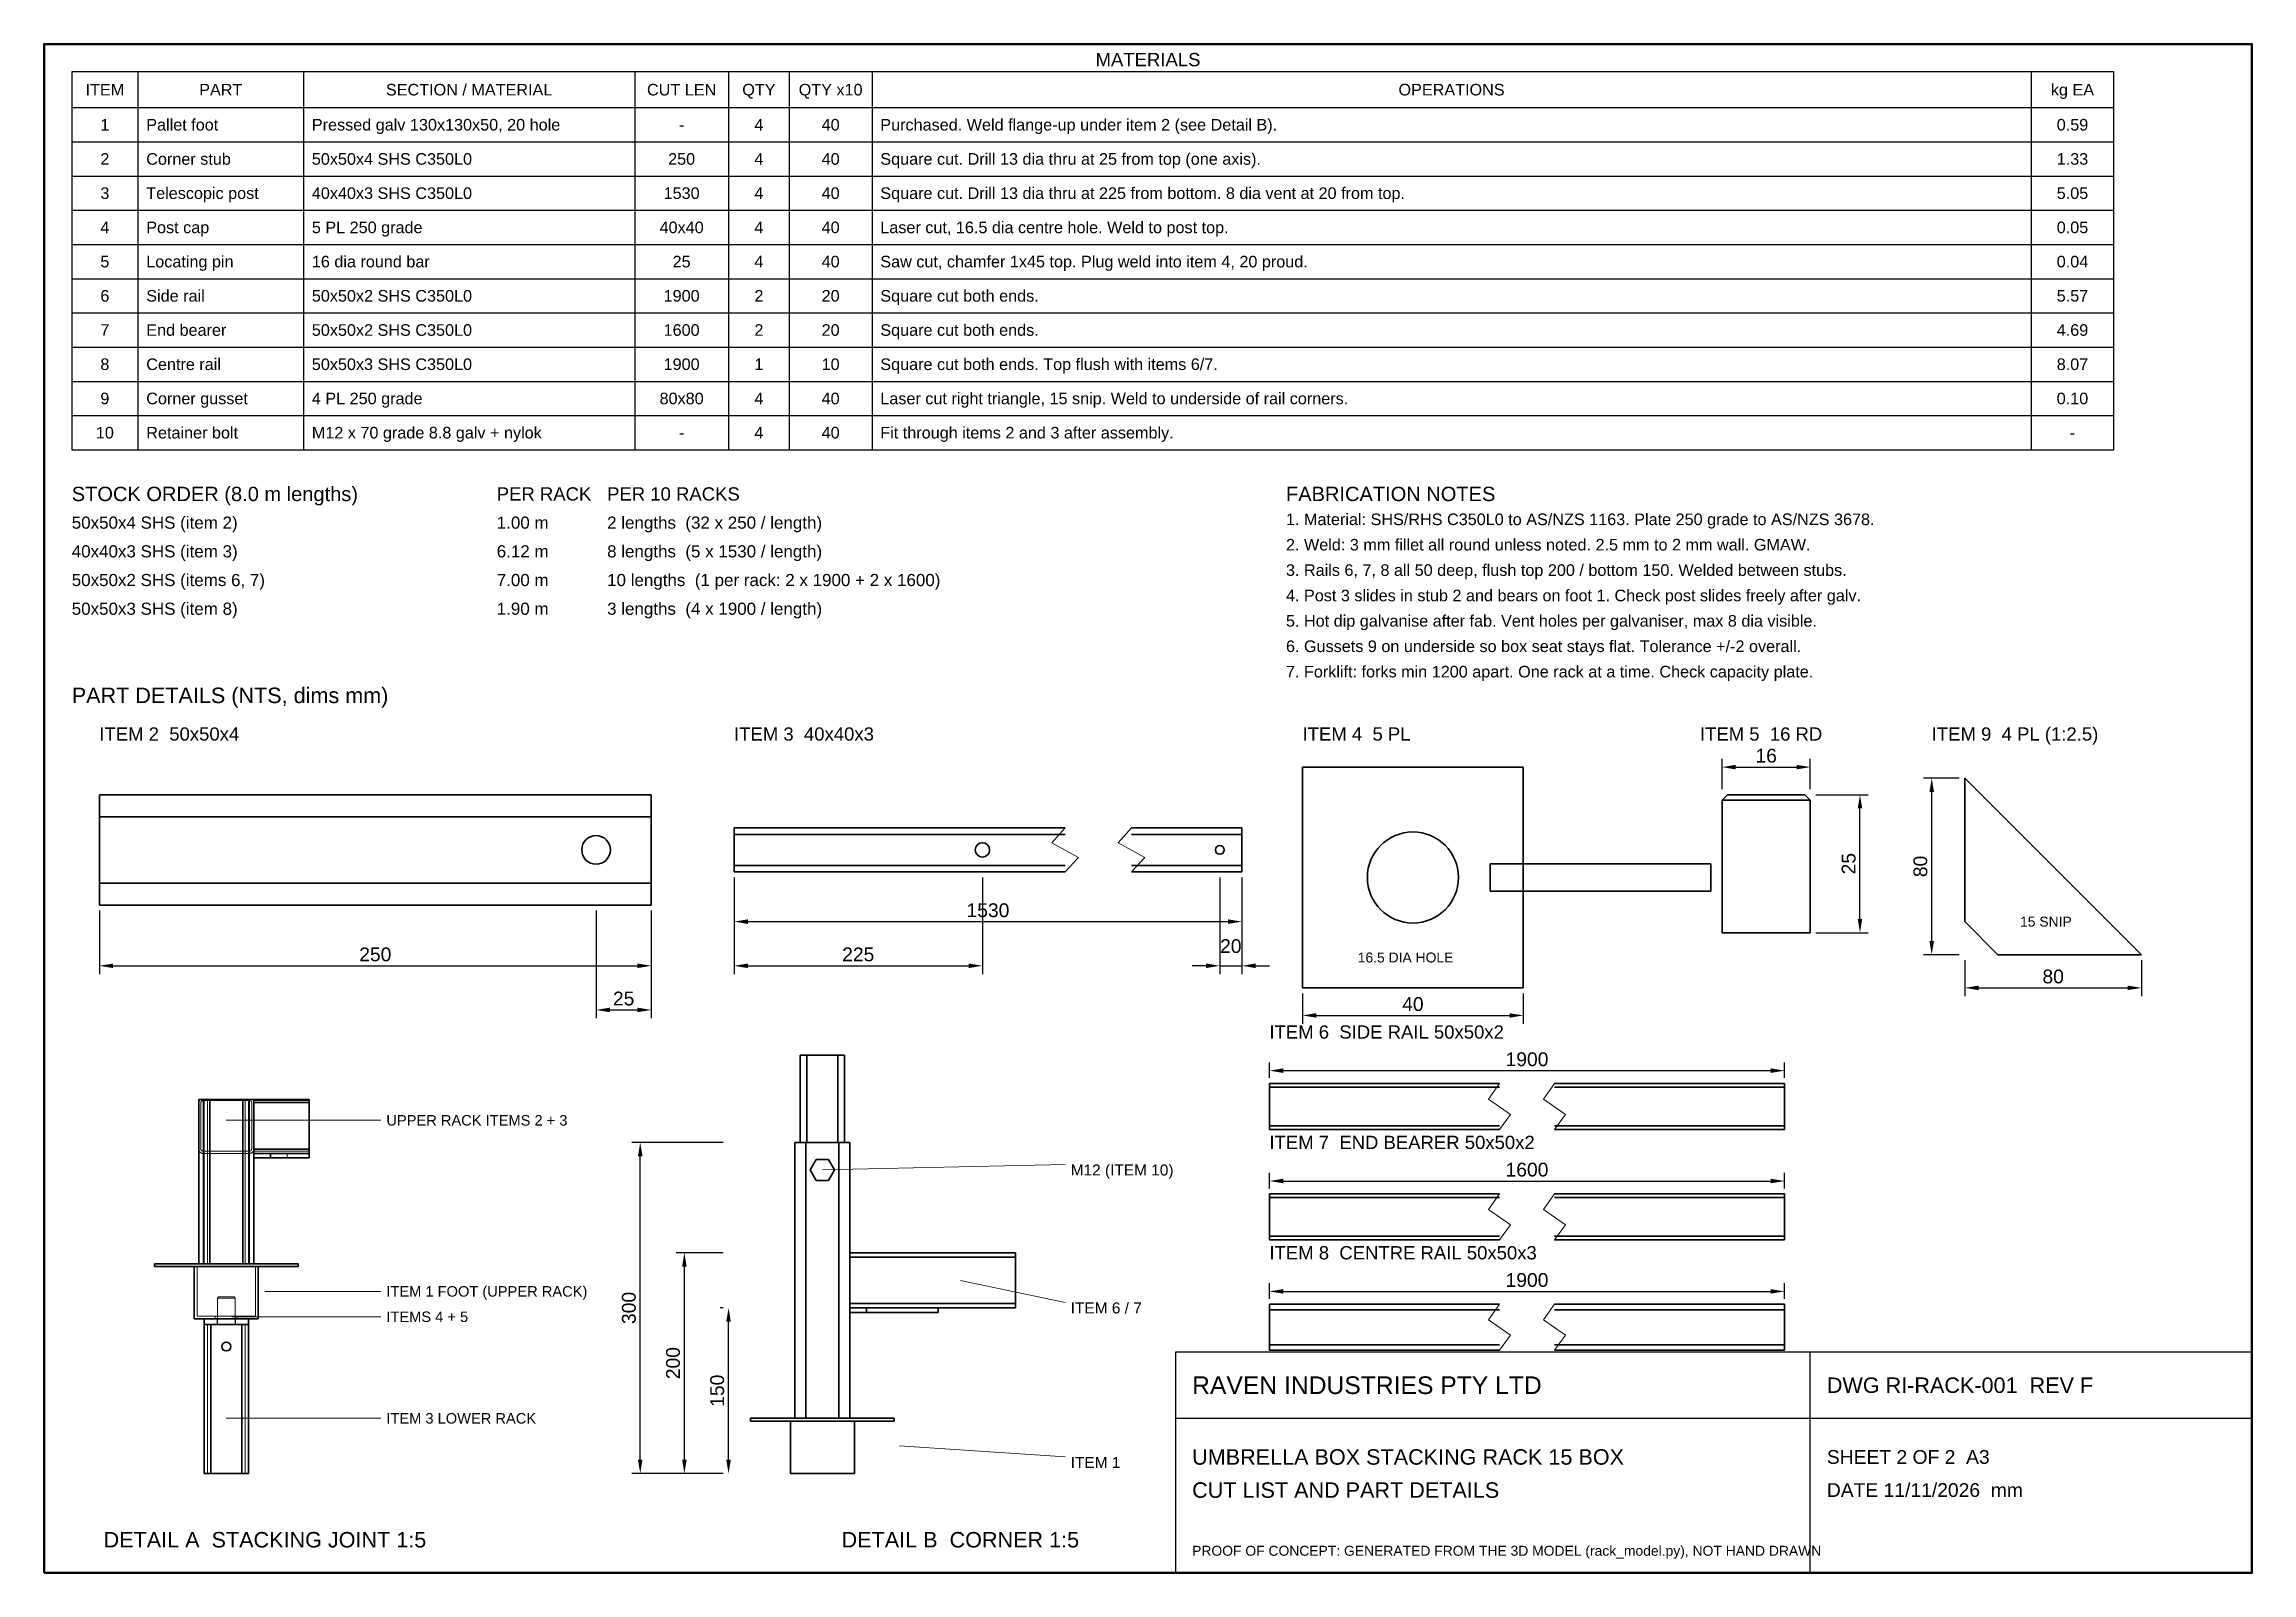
# Model space of a CAD drawing. Header units: millimetres. Extents: x 10 to 410, y 10 to 287.
import ezdxf
from ezdxf.enums import TextEntityAlignment as Align

# ---------------------------------------------------------------- set-up
doc = ezdxf.new("R2010")
doc.units = ezdxf.units.MM
for name, color, linetype, lineweight in [('BORDER', 7, 'CONTINUOUS', 50), ('DIM', 7, 'CONTINUOUS', 13), ('HIDDEN', 7, 'Continuous', 18), ('OUTLINE', 7, 'CONTINUOUS', 35), ('TABLE', 7, 'CONTINUOUS', 25), ('TEXT', 7, 'CONTINUOUS', 13), ('THIN', 7, 'CONTINUOUS', 18)]:
    doc.layers.add(name, color=color, linetype=linetype, lineweight=lineweight)
doc.styles.add('RACK', font='arial.ttf')
doc.dimstyles.new('RACK', dxfattribs={"dimtxt": 2.5, "dimasz": 2.5, "dimexe": 1.5, "dimexo": 1, "dimgap": 0.8, "dimtad": 1, "dimdec": 0, "dimlfac": 20, "dimdsep": 46, "dimtxsty": 'RACK', "dimcen": 2.5, "dimazin": 3, "dimtfac": 0.5, "dimtmove": 2, "dimatfit": 3})

msp = doc.modelspace()

# ---------------------------------------------------------------- texts
at = {"layer": 'TEXT', "style": 'RACK'}
for s, height, p in [('MATERIALS', 2.4, (210, 284.2)), ('ITEM', 2.1, (21, 278.75)), ('PART', 2.1, (42, 278.75)), ('SECTION / MATERIAL', 2.1, (87, 278.75)), ('CUT LEN', 2.1, (125.5, 278.75)), ('QTY', 2.1, (139.5, 278.75)), ('QTY x10', 2.1, (152.5, 278.75)), ('OPERATIONS', 2.1, (265, 278.75)), ('kg EA', 2.1, (377.5, 278.75)), ('1', 2.1, (21, 272.4)), ('-', 2.1, (125.5, 272.4)), ('4', 2.1, (139.5, 272.4)), ('40', 2.1, (152.5, 272.4)), ('0.59', 2.1, (377.5, 272.4)), ('2', 2.1, (21, 266.2)), ('250', 2.1, (125.5, 266.2)), ('4', 2.1, (139.5, 266.2)), ('40', 2.1, (152.5, 266.2)), ('1.33', 2.1, (377.5, 266.2)), ('3', 2.1, (21, 260)), ('1530', 2.1, (125.5, 260)), ('4', 2.1, (139.5, 260)), ('40', 2.1, (152.5, 260)), ('5.05', 2.1, (377.5, 260)), ('4', 2.1, (21, 253.8)), ('40x40', 2.1, (125.5, 253.8)), ('4', 2.1, (139.5, 253.8)), ('40', 2.1, (152.5, 253.8)), ('0.05', 2.1, (377.5, 253.8)), ('5', 2.1, (21, 247.6)), ('25', 2.1, (125.5, 247.6)), ('4', 2.1, (139.5, 247.6)), ('40', 2.1, (152.5, 247.6)), ('0.04', 2.1, (377.5, 247.6)), ('6', 2.1, (21, 241.4)), ('1900', 2.1, (125.5, 241.4)), ('2', 2.1, (139.5, 241.4)), ('20', 2.1, (152.5, 241.4)), ('5.57', 2.1, (377.5, 241.4)), ('7', 2.1, (21, 235.2)), ('1600', 2.1, (125.5, 235.2)), ('2', 2.1, (139.5, 235.2)), ('20', 2.1, (152.5, 235.2)), ('4.69', 2.1, (377.5, 235.2)), ('8', 2.1, (21, 229)), ('1900', 2.1, (125.5, 229)), ('1', 2.1, (139.5, 229)), ('10', 2.1, (152.5, 229)), ('8.07', 2.1, (377.5, 229)), ('9', 2.1, (21, 222.8)), ('80x80', 2.1, (125.5, 222.8)), ('4', 2.1, (139.5, 222.8)), ('40', 2.1, (152.5, 222.8)), ('0.10', 2.1, (377.5, 222.8)), ('10', 2.1, (21, 216.6)), ('-', 2.1, (125.5, 216.6)), ('4', 2.1, (139.5, 216.6)), ('40', 2.1, (152.5, 216.6)), ('-', 2.1, (377.5, 216.6)), ('DETAIL A  STACKING JOINT 1:5', 2.8, (50, 16)), ('DETAIL B  CORNER 1:5', 2.8, (176, 16))]:
    msp.add_text(s, height=height, dxfattribs=at).set_placement(p, align=Align.MIDDLE_CENTER)
for s, height, p in [('Pallet foot', 2.1, (28.5, 272.4)), ('Pressed galv 130x130x50, 20 hole', 2.1, (58.5, 272.4)), ('Purchased. Weld flange-up under item 2 (see Detail B).', 2.1, (161.5, 272.4)), ('Corner stub', 2.1, (28.5, 266.2)), ('50x50x4 SHS C350L0', 2.1, (58.5, 266.2)), ('Square cut. Drill 13 dia thru at 25 from top (one axis).', 2.1, (161.5, 266.2)), ('Telescopic post', 2.1, (28.5, 260)), ('40x40x3 SHS C350L0', 2.1, (58.5, 260)), ('Square cut. Drill 13 dia thru at 225 from bottom. 8 dia vent at 20 from top.', 2.1, (161.5, 260)), ('Post cap', 2.1, (28.5, 253.8)), ('5 PL 250 grade', 2.1, (58.5, 253.8)), ('Laser cut, 16.5 dia centre hole. Weld to post top.', 2.1, (161.5, 253.8)), ('Locating pin', 2.1, (28.5, 247.6)), ('16 dia round bar', 2.1, (58.5, 247.6)), ('Saw cut, chamfer 1x45 top. Plug weld into item 4, 20 proud.', 2.1, (161.5, 247.6)), ('Side rail', 2.1, (28.5, 241.4)), ('50x50x2 SHS C350L0', 2.1, (58.5, 241.4)), ('Square cut both ends.', 2.1, (161.5, 241.4)), ('End bearer', 2.1, (28.5, 235.2)), ('50x50x2 SHS C350L0', 2.1, (58.5, 235.2)), ('Square cut both ends.', 2.1, (161.5, 235.2)), ('Centre rail', 2.1, (28.5, 229)), ('50x50x3 SHS C350L0', 2.1, (58.5, 229)), ('Square cut both ends. Top flush with items 6/7.', 2.1, (161.5, 229)), ('Corner gusset', 2.1, (28.5, 222.8)), ('4 PL 250 grade', 2.1, (58.5, 222.8)), ('Laser cut right triangle, 15 snip. Weld to underside of rail corners.', 2.1, (161.5, 222.8)), ('Retainer bolt', 2.1, (28.5, 216.6)), ('M12 x 70 grade 8.8 galv + nylok', 2.1, (58.5, 216.6)), ('Fit through items 2 and 3 after assembly.', 2.1, (161.5, 216.6)), ('STOCK ORDER (8.0 m lengths)', 2.6, (15, 205.5)), ('PER RACK', 2.4, (92, 205.5)), ('PER 10 RACKS', 2.4, (112, 205.5)), ('FABRICATION NOTES', 2.6, (235, 205.5)), ('50x50x4 SHS (item 2)', 2.2, (15, 200.3)), ('1.00 m', 2.2, (92, 200.3)), ('2 lengths  (32 x 250 / length)', 2.2, (112, 200.3)), ('1. Material: SHS/RHS C350L0 to AS/NZS 1163. Plate 250 grade to AS/NZS 3678.', 2.1, (235, 200.9)), ('40x40x3 SHS (item 3)', 2.2, (15, 195.1)), ('6.12 m', 2.2, (92, 195.1)), ('8 lengths  (5 x 1530 / length)', 2.2, (112, 195.1)), ('2. Weld: 3 mm fillet all round unless noted. 2.5 mm to 2 mm wall. GMAW.', 2.1, (235, 196.3)), ('3. Rails 6, 7, 8 all 50 deep, flush top 200 / bottom 150. Welded between stubs.', 2.1, (235, 191.7)), ('50x50x2 SHS (items 6, 7)', 2.2, (15, 189.9)), ('7.00 m', 2.2, (92, 189.9)), ('10 lengths  (1 per rack: 2 x 1900 + 2 x 1600)', 2.2, (112, 189.9)), ('4. Post 3 slides in stub 2 and bears on foot 1. Check post slides freely after galv.', 2.1, (235, 187.1)), ('50x50x3 SHS (item 8)', 2.2, (15, 184.7)), ('1.90 m', 2.2, (92, 184.7)), ('3 lengths  (4 x 1900 / length)', 2.2, (112, 184.7)), ('5. Hot dip galvanise after fab. Vent holes per galvaniser, max 8 dia visible.', 2.1, (235, 182.5)), ('6. Gussets 9 on underside so box seat stays flat. Tolerance +/-2 overall.', 2.1, (235, 177.9)), ('7. Forklift: forks min 1200 apart. One rack at a time. Check capacity plate.', 2.1, (235, 173.3)), ('PART DETAILS (NTS, dims mm)', 2.8, (15, 169)), ('ITEM 2  50x50x4', 2.4, (20, 162)), ('ITEM 3  40x40x3', 2.4, (135, 162)), ('ITEM 4  5 PL', 2.4, (238, 162)), ('ITEM 5  16 RD', 2.4, (310, 162)), ('ITEM 9  4 PL (1:2.5)', 2.4, (352, 162)), ('15 SNIP', 1.8, (368, 128)), ('16.5 DIA HOLE', 1.8, (248, 121.5)), ('ITEM 6  SIDE RAIL 50x50x2', 2.4, (232, 108)), ('UPPER RACK ITEMS 2 + 3', 1.9, (72, 92)), ('ITEM 7  END BEARER 50x50x2', 2.4, (232, 88)), ('M12 (ITEM 10)', 2, (196, 83)), ('ITEM 8  CENTRE RAIL 50x50x3', 2.4, (232, 68)), ('ITEM 1 FOOT (UPPER RACK)', 1.9, (72, 61)), ('ITEMS 4 + 5', 1.9, (72, 56.4)), ('ITEM 6 / 7', 2, (196, 58)), ('RAVEN INDUSTRIES PTY LTD', 3.2, (218, 44)), ('DWG RI-RACK-001  REV F', 2.8, (333, 44)), ('ITEM 3 LOWER RACK', 1.9, (72, 38)), ('UMBRELLA BOX STACKING RACK 15 BOX', 2.8, (218, 31)), ('SHEET 2 OF 2  A3', 2.5, (333, 31)), ('ITEM 1', 2, (196, 30)), ('CUT LIST AND PART DETAILS', 2.8, (218, 25)), ('DATE 11/11/2026  mm', 2.5, (333, 25)), ('PROOF OF CONCEPT: GENERATED FROM THE 3D MODEL (rack_model.py), NOT HAND DRAWN', 1.8, (218, 14))]:
    msp.add_text(s, height=height, dxfattribs=at).set_placement(p, align=Align.MIDDLE_LEFT)

# ---------------------------------------------------------------- dimensions: what is measured, and where the dimension line sits
at = {"layer": 'DIM'}
for base, p1, p2, text in [((314, 156), (314, 151), (330, 151), '16'), ((135, 128), (135, 137), (227, 137), '1530'), ((135, 120), (135, 137), (180, 137), '225'), ((223, 120), (223, 137), (227, 137), '20'), ((20, 120), (20, 131), (120, 131), '250'), ((110, 112), (110, 131), (120, 131), '25'), ((358, 116), (358, 122), (390, 122), '80'), ((238, 111), (238, 116), (278, 116), '40'), ((232, 101), (232, 98.667), (325.333, 98.667), '1900'), ((232, 81), (232, 78.667), (325.333, 78.667), '1600'), ((232, 61), (232, 58.667), (325.333, 58.667), '1900')]:
    msp.add_linear_dim(base=base, p1=p1, p2=p2, text=text, dimstyle='RACK', dxfattribs=at).render()
for base, p1, p2, text in [((352, 122), (358, 122), (358, 154), '80'), ((339, 126), (330, 126), (330, 151), '25'), ((118, 28), (134, 28), (134, 88), '300'), ((126, 28), (134, 28), (134, 68), '200'), ((134, 28), (134, 28), (134, 58), '150')]:
    msp.add_linear_dim(base=base, p1=p1, p2=p2, angle=90, text=text, dimstyle='RACK', dxfattribs=at).render()

# ---------------------------------------------------------------- linework, layer by layer
at = {"layer": 'BORDER'}
msp.add_lwpolyline([(10, 10), (410, 10), (410, 287), (10, 287)], close=True, dxfattribs=at)
at = {"layer": 'HIDDEN'}
for p, q in [((38, 66), (38, 95.8)), ((38, 86.8), (38, 95.2)), ((38, 86.8), (38, 95.2)), ((38.271, 95.8), (40, 95.8)), ((38.271, 95.8), (47.729, 95.8)), ((38.4, 86.8), (38.4, 95.2)), ((38.4, 86.8), (38.4, 95.2)), ((38.8, 66), (38.8, 95.8)), ((38.8, 66), (38.8, 95.8)), ((38.8, 95.6), (40, 95.6)), ((38.8, 95.6), (47.2, 95.6)), ((39, 66), (39, 95.8)), ((39, 66), (39, 95.8)), ((39.6, 66), (39.6, 95.8)), ((39.6, 66), (39.6, 95.8)), ((40, 95.8), (46, 95.8)), ((40, 95.8), (46, 95.8)), ((46, 95.8), (40, 95.8)), ((40, 95.6), (40, 95.8)), ((40, 95.6), (46, 95.6)), ((40.2, 95.8), (45.8, 95.8)), ((45.8, 95.8), (40.2, 95.8)), ((40.2, 95.8), (45.8, 95.8)), ((45.8, 95.8), (40.2, 95.8)), ((46, 95.6), (46, 95.8)), ((46, 95.8), (47.729, 95.8)), ((46, 95.6), (47.2, 95.6)), ((46.4, 66), (46.4, 95.8)), ((46.4, 66), (46.4, 95.8)), ((47, 66), (47, 95.8)), ((47, 66), (47, 95.8)), ((47.2, 66), (47.2, 95.8)), ((47.2, 66), (47.2, 95.8)), ((47.6, 95.2), (47.6, 86.8)), ((47.6, 95.2), (47.6, 86.8)), ((48, 95.6), (48, 95.8)), ((48, 95.6), (48, 95.8)), ((48, 95.8), (58, 95.8)), ((48, 86.4), (48, 95.6)), ((48, 86.4), (48, 95.6)), ((48, 95.6), (58, 95.6)), ((48, 95.6), (58, 95.6)), ((48, 95.2), (48, 86.8)), ((48, 86.8), (48, 95.2)), ((48, 86.8), (48, 95.2)), ((48, 95.2), (48, 86.8)), ((58, 86.8), (58, 95.2)), ((58, 95.2), (58, 86.8)), ((58, 86.8), (58, 95.2)), ((40, 86.4), (38.8, 86.4)), ((47.2, 86.4), (38.8, 86.4)), ((40, 86), (38.8, 86)), ((47.2, 86), (38.8, 86)), ((40, 86), (40, 86.4)), ((46, 86.4), (40, 86.4)), ((46, 86), (40, 86)), ((46, 86), (46, 86.4)), ((47.2, 86.4), (46, 86.4)), ((47.2, 86), (46, 86)), ((48, 86), (48, 86.4)), ((48, 86), (48, 86.4)), ((48, 86.4), (58, 86.4)), ((48, 86.4), (58, 86.4)), ((48, 66), (48, 86)), ((48, 86), (58, 86)), ((48, 86), (51, 86)), ((54, 86), (48, 86)), ((48, 85.2), (48, 86)), ((48, 85.2), (48, 86)), ((54, 85.2), (48, 85.2)), ((51, 86), (58, 86)), ((58, 86), (54, 86)), ((54, 86), (54, 85.2)), ((58, 85.2), (54, 85.2)), ((58, 85.2), (58, 86)), ((30, 65.5), (30, 66)), ((56, 66), (30, 66)), ((56, 65.5), (30, 65.5)), ((37.2, 65.5), (48.8, 65.5)), ((48.8, 65.5), (37.2, 65.5)), ((37.2, 56), (37.2, 65.5)), ((37.7, 56.5), (37.7, 65.5)), ((37.7, 65.5), (48.3, 65.5)), ((37.7, 56.5), (37.7, 65.5)), ((48.3, 65.5), (37.7, 65.5)), ((40, 66), (46, 66)), ((46, 66), (40, 66)), ((40, 66), (46, 66)), ((46, 66), (40, 66)), ((40.2, 66), (45.8, 66)), ((45.8, 66), (40.2, 66)), ((40.2, 66), (45.8, 66)), ((45.8, 66), (40.2, 66)), ((48.3, 56.5), (48.3, 65.5)), ((48.3, 56.5), (48.3, 65.5)), ((48.8, 56), (48.8, 65.5)), ((56, 65.5), (56, 66)), ((41.6, 60), (41.4, 59.8)), ((44.6, 59.8), (44.4, 60)), ((48.8, 56), (37.2, 56)), ((37.7, 56.5), (48.3, 56.5)), ((48.3, 56.5), (37.7, 56.5)), ((39, 56), (47, 56)), ((39, 55), (39, 56)), ((47, 56), (39, 56)), ((41, 56.5), (41, 56)), ((41.35, 56), (41.35, 55)), ((41.4, 59.8), (41.4, 55)), ((44.6, 55), (44.6, 59.8)), ((44.65, 55), (44.65, 56)), ((45, 56), (45, 56.5)), ((47, 55), (47, 56)), ((39, 28), (39, 55)), ((40.2, 55), (39, 55)), ((39.6, 28), (39.6, 55)), ((39.6, 28), (39.6, 55)), ((45.8, 55), (40.2, 55)), ((40.2, 55), (45.8, 55)), ((45.8, 55), (40.2, 55)), ((47, 55), (45.8, 55)), ((46.4, 28), (46.4, 55)), ((46.4, 28), (46.4, 55)), ((47, 28), (47, 55)), ((45.8, 28), (40.2, 28)), ((40.2, 28), (45.8, 28)), ((45.8, 28), (40.2, 28))]:
    msp.add_line(p, q, dxfattribs=at)
for points in [[(40, 95.8), (39.938, 95.8), (39.875, 95.8), (39.812, 95.8), (39.75, 95.8), (39.688, 95.8), (39.625, 95.8), (39.562, 95.8), (39.5, 95.8), (39.438, 95.8), (39.375, 95.8), (39.312, 95.8), (39.25, 95.8), (39.188, 95.8), (39.125, 95.8), (39.062, 95.8), (39, 95.8), (38.938, 95.8), (38.875, 95.8), (38.812, 95.8), (38.75, 95.8), (38.688, 95.8), (38.625, 95.8), (38.562, 95.8), (38.5, 95.8), (38.438, 95.8), (38.375, 95.8), (38.312, 95.8), (38.25, 95.8), (38.188, 95.8), (38.125, 95.8), (38.062, 95.8), (38, 95.8)], [(38.271, 95.8), (38.255, 95.786), (38.24, 95.771), (38.225, 95.756), (38.21, 95.741), (38.196, 95.725), (38.183, 95.709), (38.169, 95.692), (38.156, 95.675), (38.144, 95.658), (38.132, 95.64), (38.121, 95.623), (38.11, 95.604), (38.099, 95.586), (38.089, 95.567), (38.08, 95.548), (38.071, 95.529), (38.062, 95.51), (38.054, 95.49), (38.047, 95.47), (38.04, 95.45), (38.034, 95.43), (38.028, 95.41), (38.023, 95.389), (38.018, 95.368), (38.014, 95.348), (38.01, 95.327), (38.007, 95.306), (38.004, 95.285), (38.003, 95.264), (38.001, 95.242), (38, 95.221), (38, 95.2)], [(38, 95.2), (38, 95.221), (38.001, 95.242), (38.003, 95.264), (38.004, 95.285), (38.007, 95.306), (38.01, 95.327), (38.014, 95.348), (38.018, 95.368), (38.023, 95.389), (38.028, 95.41), (38.034, 95.43), (38.04, 95.45), (38.047, 95.47), (38.054, 95.49), (38.062, 95.51), (38.071, 95.529), (38.08, 95.548), (38.089, 95.567), (38.099, 95.586), (38.11, 95.604), (38.121, 95.623), (38.132, 95.64), (38.144, 95.658), (38.156, 95.675), (38.169, 95.692), (38.183, 95.709), (38.196, 95.725), (38.21, 95.741), (38.225, 95.756), (38.24, 95.771), (38.255, 95.786), (38.271, 95.8)], [(38.8, 95.6), (38.78, 95.6), (38.761, 95.598), (38.741, 95.596), (38.722, 95.592), (38.703, 95.588), (38.684, 95.583), (38.665, 95.577), (38.647, 95.57), (38.629, 95.562), (38.611, 95.553), (38.594, 95.543), (38.578, 95.533), (38.562, 95.521), (38.546, 95.509), (38.531, 95.496), (38.517, 95.483), (38.504, 95.469), (38.491, 95.454), (38.479, 95.438), (38.467, 95.422), (38.457, 95.406), (38.447, 95.389), (38.438, 95.371), (38.43, 95.353), (38.423, 95.335), (38.417, 95.316), (38.412, 95.297), (38.408, 95.278), (38.404, 95.259), (38.402, 95.239), (38.4, 95.22), (38.4, 95.2)], [(38.4, 95.2), (38.4, 95.22), (38.402, 95.239), (38.404, 95.259), (38.408, 95.278), (38.412, 95.297), (38.417, 95.316), (38.423, 95.335), (38.43, 95.353), (38.438, 95.371), (38.447, 95.389), (38.457, 95.406), (38.467, 95.422), (38.479, 95.438), (38.491, 95.454), (38.504, 95.469), (38.517, 95.483), (38.531, 95.496), (38.546, 95.509), (38.562, 95.521), (38.578, 95.533), (38.594, 95.543), (38.611, 95.553), (38.629, 95.562), (38.647, 95.57), (38.665, 95.577), (38.684, 95.583), (38.703, 95.588), (38.722, 95.592), (38.741, 95.596), (38.761, 95.598), (38.78, 95.6), (38.8, 95.6)], [(40, 95.8), (39.962, 95.8), (39.925, 95.8), (39.888, 95.8), (39.85, 95.8), (39.812, 95.8), (39.775, 95.8), (39.737, 95.8), (39.7, 95.8), (39.663, 95.8), (39.625, 95.8), (39.587, 95.8), (39.55, 95.8), (39.513, 95.8), (39.475, 95.8), (39.438, 95.8), (39.4, 95.8), (39.362, 95.8), (39.325, 95.8), (39.288, 95.8), (39.25, 95.8), (39.212, 95.8), (39.175, 95.8), (39.138, 95.8), (39.1, 95.8), (39.062, 95.8), (39.025, 95.8), (38.987, 95.8), (38.95, 95.8), (38.913, 95.8), (38.875, 95.8), (38.837, 95.8), (38.8, 95.8)], [(38.8, 95.8), (38.837, 95.8), (38.875, 95.8), (38.913, 95.8), (38.95, 95.8), (38.987, 95.8), (39.025, 95.8), (39.062, 95.8), (39.1, 95.8), (39.138, 95.8), (39.175, 95.8), (39.212, 95.8), (39.25, 95.8), (39.288, 95.8), (39.325, 95.8), (39.362, 95.8), (39.4, 95.8), (39.438, 95.8), (39.475, 95.8), (39.513, 95.8), (39.55, 95.8), (39.587, 95.8), (39.625, 95.8), (39.663, 95.8), (39.7, 95.8), (39.737, 95.8), (39.775, 95.8), (39.812, 95.8), (39.85, 95.8), (39.888, 95.8), (39.925, 95.8), (39.962, 95.8), (40, 95.8)], [(39, 95.8), (39.038, 95.8), (39.075, 95.8), (39.112, 95.8), (39.15, 95.8), (39.188, 95.8), (39.225, 95.8), (39.263, 95.8), (39.3, 95.8), (39.337, 95.8), (39.375, 95.8), (39.413, 95.8), (39.45, 95.8), (39.487, 95.8), (39.525, 95.8), (39.562, 95.8), (39.6, 95.8), (39.638, 95.8), (39.675, 95.8), (39.712, 95.8), (39.75, 95.8), (39.788, 95.8), (39.825, 95.8), (39.862, 95.8), (39.9, 95.8), (39.938, 95.8), (39.975, 95.8), (40.013, 95.8), (40.05, 95.8), (40.087, 95.8), (40.125, 95.8), (40.163, 95.8), (40.2, 95.8)], [(40.2, 95.8), (40.163, 95.8), (40.125, 95.8), (40.087, 95.8), (40.05, 95.8), (40.013, 95.8), (39.975, 95.8), (39.938, 95.8), (39.9, 95.8), (39.862, 95.8), (39.825, 95.8), (39.788, 95.8), (39.75, 95.8), (39.712, 95.8), (39.675, 95.8), (39.638, 95.8), (39.6, 95.8), (39.562, 95.8), (39.525, 95.8), (39.487, 95.8), (39.45, 95.8), (39.413, 95.8), (39.375, 95.8), (39.337, 95.8), (39.3, 95.8), (39.263, 95.8), (39.225, 95.8), (39.188, 95.8), (39.15, 95.8), (39.112, 95.8), (39.075, 95.8), (39.038, 95.8), (39, 95.8)], [(40.2, 95.8), (40.181, 95.8), (40.163, 95.8), (40.144, 95.8), (40.125, 95.8), (40.106, 95.8), (40.087, 95.8), (40.069, 95.8), (40.05, 95.8), (40.031, 95.8), (40.013, 95.8), (39.994, 95.8), (39.975, 95.8), (39.956, 95.8), (39.938, 95.8), (39.919, 95.8), (39.9, 95.8), (39.881, 95.8), (39.862, 95.8), (39.844, 95.8), (39.825, 95.8), (39.806, 95.8), (39.788, 95.8), (39.769, 95.8), (39.75, 95.8), (39.731, 95.8), (39.712, 95.8), (39.694, 95.8), (39.675, 95.8), (39.656, 95.8), (39.638, 95.8), (39.619, 95.8), (39.6, 95.8)], [(39.6, 95.8), (39.619, 95.8), (39.638, 95.8), (39.656, 95.8), (39.675, 95.8), (39.694, 95.8), (39.712, 95.8), (39.731, 95.8), (39.75, 95.8), (39.769, 95.8), (39.788, 95.8), (39.806, 95.8), (39.825, 95.8), (39.844, 95.8), (39.862, 95.8), (39.881, 95.8), (39.9, 95.8), (39.919, 95.8), (39.938, 95.8), (39.956, 95.8), (39.975, 95.8), (39.994, 95.8), (40.013, 95.8), (40.031, 95.8), (40.05, 95.8), (40.069, 95.8), (40.087, 95.8), (40.106, 95.8), (40.125, 95.8), (40.144, 95.8), (40.163, 95.8), (40.181, 95.8), (40.2, 95.8)], [(45.8, 95.8), (45.837, 95.8), (45.875, 95.8), (45.913, 95.8), (45.95, 95.8), (45.987, 95.8), (46.025, 95.8), (46.062, 95.8), (46.1, 95.8), (46.138, 95.8), (46.175, 95.8), (46.212, 95.8), (46.25, 95.8), (46.288, 95.8), (46.325, 95.8), (46.362, 95.8), (46.4, 95.8), (46.438, 95.8), (46.475, 95.8), (46.513, 95.8), (46.55, 95.8), (46.587, 95.8), (46.625, 95.8), (46.663, 95.8), (46.7, 95.8), (46.737, 95.8), (46.775, 95.8), (46.812, 95.8), (46.85, 95.8), (46.888, 95.8), (46.925, 95.8), (46.962, 95.8), (47, 95.8)], [(47, 95.8), (46.962, 95.8), (46.925, 95.8), (46.888, 95.8), (46.85, 95.8), (46.812, 95.8), (46.775, 95.8), (46.737, 95.8), (46.7, 95.8), (46.663, 95.8), (46.625, 95.8), (46.587, 95.8), (46.55, 95.8), (46.513, 95.8), (46.475, 95.8), (46.438, 95.8), (46.4, 95.8), (46.362, 95.8), (46.325, 95.8), (46.288, 95.8), (46.25, 95.8), (46.212, 95.8), (46.175, 95.8), (46.138, 95.8), (46.1, 95.8), (46.062, 95.8), (46.025, 95.8), (45.987, 95.8), (45.95, 95.8), (45.913, 95.8), (45.875, 95.8), (45.837, 95.8), (45.8, 95.8)], [(45.8, 95.8), (45.819, 95.8), (45.837, 95.8), (45.856, 95.8), (45.875, 95.8), (45.894, 95.8), (45.913, 95.8), (45.931, 95.8), (45.95, 95.8), (45.969, 95.8), (45.987, 95.8), (46.006, 95.8), (46.025, 95.8), (46.044, 95.8), (46.062, 95.8), (46.081, 95.8), (46.1, 95.8), (46.119, 95.8), (46.138, 95.8), (46.156, 95.8), (46.175, 95.8), (46.194, 95.8), (46.212, 95.8), (46.231, 95.8), (46.25, 95.8), (46.269, 95.8), (46.288, 95.8), (46.306, 95.8), (46.325, 95.8), (46.344, 95.8), (46.362, 95.8), (46.381, 95.8), (46.4, 95.8)], [(46.4, 95.8), (46.381, 95.8), (46.362, 95.8), (46.344, 95.8), (46.325, 95.8), (46.306, 95.8), (46.288, 95.8), (46.269, 95.8), (46.25, 95.8), (46.231, 95.8), (46.212, 95.8), (46.194, 95.8), (46.175, 95.8), (46.156, 95.8), (46.138, 95.8), (46.119, 95.8), (46.1, 95.8), (46.081, 95.8), (46.062, 95.8), (46.044, 95.8), (46.025, 95.8), (46.006, 95.8), (45.987, 95.8), (45.969, 95.8), (45.95, 95.8), (45.931, 95.8), (45.913, 95.8), (45.894, 95.8), (45.875, 95.8), (45.856, 95.8), (45.837, 95.8), (45.819, 95.8), (45.8, 95.8)], [(48, 95.8), (47.938, 95.8), (47.875, 95.8), (47.812, 95.8), (47.75, 95.8), (47.688, 95.8), (47.625, 95.8), (47.562, 95.8), (47.5, 95.8), (47.438, 95.8), (47.375, 95.8), (47.312, 95.8), (47.25, 95.8), (47.188, 95.8), (47.125, 95.8), (47.062, 95.8), (47, 95.8), (46.938, 95.8), (46.875, 95.8), (46.812, 95.8), (46.75, 95.8), (46.688, 95.8), (46.625, 95.8), (46.562, 95.8), (46.5, 95.8), (46.438, 95.8), (46.375, 95.8), (46.312, 95.8), (46.25, 95.8), (46.188, 95.8), (46.125, 95.8), (46.062, 95.8), (46, 95.8)], [(46, 95.8), (46.038, 95.8), (46.075, 95.8), (46.112, 95.8), (46.15, 95.8), (46.188, 95.8), (46.225, 95.8), (46.263, 95.8), (46.3, 95.8), (46.337, 95.8), (46.375, 95.8), (46.413, 95.8), (46.45, 95.8), (46.487, 95.8), (46.525, 95.8), (46.562, 95.8), (46.6, 95.8), (46.638, 95.8), (46.675, 95.8), (46.712, 95.8), (46.75, 95.8), (46.788, 95.8), (46.825, 95.8), (46.862, 95.8), (46.9, 95.8), (46.938, 95.8), (46.975, 95.8), (47.013, 95.8), (47.05, 95.8), (47.087, 95.8), (47.125, 95.8), (47.163, 95.8), (47.2, 95.8)], [(47.2, 95.8), (47.163, 95.8), (47.125, 95.8), (47.087, 95.8), (47.05, 95.8), (47.013, 95.8), (46.975, 95.8), (46.938, 95.8), (46.9, 95.8), (46.862, 95.8), (46.825, 95.8), (46.788, 95.8), (46.75, 95.8), (46.712, 95.8), (46.675, 95.8), (46.638, 95.8), (46.6, 95.8), (46.562, 95.8), (46.525, 95.8), (46.487, 95.8), (46.45, 95.8), (46.413, 95.8), (46.375, 95.8), (46.337, 95.8), (46.3, 95.8), (46.263, 95.8), (46.225, 95.8), (46.188, 95.8), (46.15, 95.8), (46.112, 95.8), (46.075, 95.8), (46.038, 95.8), (46, 95.8)], [(47.2, 95.6), (47.22, 95.6), (47.239, 95.598), (47.259, 95.596), (47.278, 95.592), (47.297, 95.588), (47.316, 95.583), (47.335, 95.577), (47.353, 95.57), (47.371, 95.562), (47.389, 95.553), (47.406, 95.543), (47.422, 95.533), (47.438, 95.521), (47.454, 95.509), (47.469, 95.496), (47.483, 95.483), (47.496, 95.469), (47.509, 95.454), (47.521, 95.438), (47.533, 95.422), (47.543, 95.406), (47.553, 95.389), (47.562, 95.371), (47.57, 95.353), (47.577, 95.335), (47.583, 95.316), (47.588, 95.297), (47.592, 95.278), (47.596, 95.259), (47.598, 95.239), (47.6, 95.22), (47.6, 95.2)], [(47.2, 95.6), (47.22, 95.6), (47.239, 95.598), (47.259, 95.596), (47.278, 95.592), (47.297, 95.588), (47.316, 95.583), (47.335, 95.577), (47.353, 95.57), (47.371, 95.562), (47.389, 95.553), (47.406, 95.543), (47.422, 95.533), (47.438, 95.521), (47.454, 95.509), (47.469, 95.496), (47.483, 95.483), (47.496, 95.469), (47.509, 95.454), (47.521, 95.438), (47.533, 95.422), (47.543, 95.406), (47.553, 95.389), (47.562, 95.371), (47.57, 95.353), (47.577, 95.335), (47.583, 95.316), (47.588, 95.297), (47.592, 95.278), (47.596, 95.259), (47.598, 95.239), (47.6, 95.22), (47.6, 95.2)], [(47.729, 95.8), (47.745, 95.786), (47.76, 95.771), (47.775, 95.756), (47.79, 95.741), (47.804, 95.725), (47.817, 95.709), (47.831, 95.692), (47.844, 95.675), (47.856, 95.658), (47.868, 95.64), (47.879, 95.623), (47.89, 95.604), (47.901, 95.586), (47.911, 95.567), (47.92, 95.548), (47.929, 95.529), (47.938, 95.51), (47.946, 95.49), (47.953, 95.47), (47.96, 95.45), (47.966, 95.43), (47.972, 95.41), (47.977, 95.389), (47.982, 95.368), (47.986, 95.348), (47.99, 95.327), (47.993, 95.306), (47.996, 95.285), (47.997, 95.264), (47.999, 95.242), (48, 95.221), (48, 95.2)], [(47.729, 95.8), (47.745, 95.786), (47.76, 95.771), (47.775, 95.756), (47.79, 95.741), (47.804, 95.725), (47.817, 95.709), (47.831, 95.692), (47.844, 95.675), (47.856, 95.658), (47.868, 95.64), (47.879, 95.623), (47.89, 95.604), (47.901, 95.586), (47.911, 95.567), (47.92, 95.548), (47.929, 95.529), (47.938, 95.51), (47.946, 95.49), (47.953, 95.47), (47.96, 95.45), (47.966, 95.43), (47.972, 95.41), (47.977, 95.389), (47.982, 95.368), (47.986, 95.348), (47.99, 95.327), (47.993, 95.306), (47.996, 95.285), (47.997, 95.264), (47.999, 95.242), (48, 95.221), (48, 95.2)], [(48, 95.2), (48, 95.219), (48, 95.237), (48, 95.256), (48, 95.275), (48, 95.294), (48, 95.312), (48, 95.331), (48, 95.35), (48, 95.369), (48, 95.388), (48, 95.406), (48, 95.425), (48, 95.444), (48, 95.463), (48, 95.481), (48, 95.5), (48, 95.519), (48, 95.538), (48, 95.556), (48, 95.575), (48, 95.594), (48, 95.612), (48, 95.631), (48, 95.65), (48, 95.669), (48, 95.688), (48, 95.706), (48, 95.725), (48, 95.744), (48, 95.763), (48, 95.781), (48, 95.8)], [(48, 95.2), (48, 95.213), (48, 95.225), (48, 95.237), (48, 95.25), (48, 95.263), (48, 95.275), (48, 95.288), (48, 95.3), (48, 95.312), (48, 95.325), (48, 95.338), (48, 95.35), (48, 95.362), (48, 95.375), (48, 95.388), (48, 95.4), (48, 95.413), (48, 95.425), (48, 95.438), (48, 95.45), (48, 95.463), (48, 95.475), (48, 95.487), (48, 95.5), (48, 95.513), (48, 95.525), (48, 95.538), (48, 95.55), (48, 95.562), (48, 95.575), (48, 95.588), (48, 95.6)], [(48, 95.2), (48, 95.213), (48, 95.225), (48, 95.237), (48, 95.25), (48, 95.263), (48, 95.275), (48, 95.288), (48, 95.3), (48, 95.312), (48, 95.325), (48, 95.338), (48, 95.35), (48, 95.362), (48, 95.375), (48, 95.388), (48, 95.4), (48, 95.413), (48, 95.425), (48, 95.438), (48, 95.45), (48, 95.463), (48, 95.475), (48, 95.487), (48, 95.5), (48, 95.513), (48, 95.525), (48, 95.538), (48, 95.55), (48, 95.562), (48, 95.575), (48, 95.588), (48, 95.6)], [(58, 95.2), (58, 95.219), (58, 95.237), (58, 95.256), (58, 95.275), (58, 95.294), (58, 95.312), (58, 95.331), (58, 95.35), (58, 95.369), (58, 95.388), (58, 95.406), (58, 95.425), (58, 95.444), (58, 95.463), (58, 95.481), (58, 95.5), (58, 95.519), (58, 95.538), (58, 95.556), (58, 95.575), (58, 95.594), (58, 95.612), (58, 95.631), (58, 95.65), (58, 95.669), (58, 95.688), (58, 95.706), (58, 95.725), (58, 95.744), (58, 95.763), (58, 95.781), (58, 95.8)], [(58, 95.2), (58, 95.213), (58, 95.225), (58, 95.237), (58, 95.25), (58, 95.263), (58, 95.275), (58, 95.288), (58, 95.3), (58, 95.312), (58, 95.325), (58, 95.338), (58, 95.35), (58, 95.362), (58, 95.375), (58, 95.388), (58, 95.4), (58, 95.413), (58, 95.425), (58, 95.438), (58, 95.45), (58, 95.463), (58, 95.475), (58, 95.487), (58, 95.5), (58, 95.513), (58, 95.525), (58, 95.538), (58, 95.55), (58, 95.562), (58, 95.575), (58, 95.588), (58, 95.6)], [(58, 95.6), (58, 95.588), (58, 95.575), (58, 95.562), (58, 95.55), (58, 95.538), (58, 95.525), (58, 95.513), (58, 95.5), (58, 95.487), (58, 95.475), (58, 95.463), (58, 95.45), (58, 95.438), (58, 95.425), (58, 95.413), (58, 95.4), (58, 95.388), (58, 95.375), (58, 95.362), (58, 95.35), (58, 95.338), (58, 95.325), (58, 95.312), (58, 95.3), (58, 95.288), (58, 95.275), (58, 95.263), (58, 95.25), (58, 95.237), (58, 95.225), (58, 95.213), (58, 95.2)], [(38.8, 86), (38.761, 86.001), (38.722, 86.004), (38.683, 86.009), (38.644, 86.015), (38.606, 86.024), (38.568, 86.034), (38.53, 86.047), (38.494, 86.061), (38.458, 86.077), (38.423, 86.094), (38.389, 86.114), (38.356, 86.135), (38.323, 86.157), (38.292, 86.182), (38.263, 86.207), (38.234, 86.234), (38.207, 86.263), (38.182, 86.292), (38.157, 86.323), (38.135, 86.356), (38.114, 86.389), (38.094, 86.423), (38.077, 86.458), (38.061, 86.494), (38.047, 86.53), (38.034, 86.568), (38.024, 86.606), (38.015, 86.644), (38.009, 86.683), (38.004, 86.722), (38.001, 86.761), (38, 86.8)], [(38.8, 86), (38.761, 86.001), (38.722, 86.004), (38.683, 86.009), (38.644, 86.015), (38.606, 86.024), (38.568, 86.034), (38.53, 86.047), (38.494, 86.061), (38.458, 86.077), (38.423, 86.094), (38.389, 86.114), (38.356, 86.135), (38.323, 86.157), (38.292, 86.182), (38.263, 86.207), (38.234, 86.234), (38.207, 86.263), (38.182, 86.292), (38.157, 86.323), (38.135, 86.356), (38.114, 86.389), (38.094, 86.423), (38.077, 86.458), (38.061, 86.494), (38.047, 86.53), (38.034, 86.568), (38.024, 86.606), (38.015, 86.644), (38.009, 86.683), (38.004, 86.722), (38.001, 86.761), (38, 86.8)], [(38.8, 86.4), (38.78, 86.4), (38.761, 86.402), (38.741, 86.404), (38.722, 86.408), (38.703, 86.412), (38.684, 86.417), (38.665, 86.423), (38.647, 86.43), (38.629, 86.438), (38.611, 86.447), (38.594, 86.457), (38.578, 86.467), (38.562, 86.479), (38.546, 86.491), (38.531, 86.504), (38.517, 86.517), (38.504, 86.531), (38.491, 86.546), (38.479, 86.562), (38.467, 86.578), (38.457, 86.594), (38.447, 86.611), (38.438, 86.629), (38.43, 86.647), (38.423, 86.665), (38.417, 86.684), (38.412, 86.703), (38.408, 86.722), (38.404, 86.741), (38.402, 86.761), (38.4, 86.78), (38.4, 86.8)], [(38.8, 86.4), (38.78, 86.4), (38.761, 86.402), (38.741, 86.404), (38.722, 86.408), (38.703, 86.412), (38.684, 86.417), (38.665, 86.423), (38.647, 86.43), (38.629, 86.438), (38.611, 86.447), (38.594, 86.457), (38.578, 86.467), (38.562, 86.479), (38.546, 86.491), (38.531, 86.504), (38.517, 86.517), (38.504, 86.531), (38.491, 86.546), (38.479, 86.562), (38.467, 86.578), (38.457, 86.594), (38.447, 86.611), (38.438, 86.629), (38.43, 86.647), (38.423, 86.665), (38.417, 86.684), (38.412, 86.703), (38.408, 86.722), (38.404, 86.741), (38.402, 86.761), (38.4, 86.78), (38.4, 86.8)], [(48, 86.8), (47.999, 86.761), (47.996, 86.722), (47.991, 86.683), (47.985, 86.644), (47.976, 86.606), (47.966, 86.568), (47.953, 86.53), (47.939, 86.494), (47.923, 86.458), (47.906, 86.423), (47.886, 86.389), (47.865, 86.356), (47.843, 86.323), (47.818, 86.292), (47.793, 86.263), (47.766, 86.234), (47.737, 86.207), (47.708, 86.182), (47.677, 86.157), (47.644, 86.135), (47.611, 86.114), (47.577, 86.094), (47.542, 86.077), (47.506, 86.061), (47.47, 86.047), (47.432, 86.034), (47.394, 86.024), (47.356, 86.015), (47.317, 86.009), (47.278, 86.004), (47.239, 86.001), (47.2, 86)], [(47.6, 86.8), (47.6, 86.78), (47.598, 86.761), (47.596, 86.741), (47.592, 86.722), (47.588, 86.703), (47.583, 86.684), (47.577, 86.665), (47.57, 86.647), (47.562, 86.629), (47.553, 86.611), (47.543, 86.594), (47.533, 86.578), (47.521, 86.562), (47.509, 86.546), (47.496, 86.531), (47.483, 86.517), (47.469, 86.504), (47.454, 86.491), (47.438, 86.479), (47.422, 86.467), (47.406, 86.457), (47.389, 86.447), (47.371, 86.438), (47.353, 86.43), (47.335, 86.423), (47.316, 86.417), (47.297, 86.412), (47.278, 86.408), (47.259, 86.404), (47.239, 86.402), (47.22, 86.4), (47.2, 86.4)], [(47.6, 86.8), (47.6, 86.78), (47.598, 86.761), (47.596, 86.741), (47.592, 86.722), (47.588, 86.703), (47.583, 86.684), (47.577, 86.665), (47.57, 86.647), (47.562, 86.629), (47.553, 86.611), (47.543, 86.594), (47.533, 86.578), (47.521, 86.562), (47.509, 86.546), (47.496, 86.531), (47.483, 86.517), (47.469, 86.504), (47.454, 86.491), (47.438, 86.479), (47.422, 86.467), (47.406, 86.457), (47.389, 86.447), (47.371, 86.438), (47.353, 86.43), (47.335, 86.423), (47.316, 86.417), (47.297, 86.412), (47.278, 86.408), (47.259, 86.404), (47.239, 86.402), (47.22, 86.4), (47.2, 86.4)], [(48, 86.8), (47.999, 86.761), (47.996, 86.722), (47.991, 86.683), (47.985, 86.644), (47.976, 86.606), (47.966, 86.568), (47.953, 86.53), (47.939, 86.494), (47.923, 86.458), (47.906, 86.423), (47.886, 86.389), (47.865, 86.356), (47.843, 86.323), (47.818, 86.292), (47.793, 86.263), (47.766, 86.234), (47.737, 86.207), (47.708, 86.182), (47.677, 86.157), (47.644, 86.135), (47.611, 86.114), (47.577, 86.094), (47.542, 86.077), (47.506, 86.061), (47.47, 86.047), (47.432, 86.034), (47.394, 86.024), (47.356, 86.015), (47.317, 86.009), (47.278, 86.004), (47.239, 86.001), (47.2, 86)], [(48, 86.8), (48, 86.787), (48, 86.775), (48, 86.763), (48, 86.75), (48, 86.738), (48, 86.725), (48, 86.713), (48, 86.7), (48, 86.688), (48, 86.675), (48, 86.662), (48, 86.65), (48, 86.638), (48, 86.625), (48, 86.613), (48, 86.6), (48, 86.588), (48, 86.575), (48, 86.562), (48, 86.55), (48, 86.537), (48, 86.525), (48, 86.513), (48, 86.5), (48, 86.488), (48, 86.475), (48, 86.463), (48, 86.45), (48, 86.438), (48, 86.425), (48, 86.412), (48, 86.4)], [(48, 86), (48, 86.025), (48, 86.05), (48, 86.075), (48, 86.1), (48, 86.125), (48, 86.15), (48, 86.175), (48, 86.2), (48, 86.225), (48, 86.25), (48, 86.275), (48, 86.3), (48, 86.325), (48, 86.35), (48, 86.375), (48, 86.4), (48, 86.425), (48, 86.45), (48, 86.475), (48, 86.5), (48, 86.525), (48, 86.55), (48, 86.575), (48, 86.6), (48, 86.625), (48, 86.65), (48, 86.675), (48, 86.7), (48, 86.725), (48, 86.75), (48, 86.775), (48, 86.8)], [(48, 86.4), (48, 86.412), (48, 86.425), (48, 86.438), (48, 86.45), (48, 86.463), (48, 86.475), (48, 86.488), (48, 86.5), (48, 86.513), (48, 86.525), (48, 86.537), (48, 86.55), (48, 86.562), (48, 86.575), (48, 86.588), (48, 86.6), (48, 86.613), (48, 86.625), (48, 86.638), (48, 86.65), (48, 86.662), (48, 86.675), (48, 86.688), (48, 86.7), (48, 86.713), (48, 86.725), (48, 86.738), (48, 86.75), (48, 86.763), (48, 86.775), (48, 86.787), (48, 86.8)], [(58, 86), (58, 86.025), (58, 86.05), (58, 86.075), (58, 86.1), (58, 86.125), (58, 86.15), (58, 86.175), (58, 86.2), (58, 86.225), (58, 86.25), (58, 86.275), (58, 86.3), (58, 86.325), (58, 86.35), (58, 86.375), (58, 86.4), (58, 86.425), (58, 86.45), (58, 86.475), (58, 86.5), (58, 86.525), (58, 86.55), (58, 86.575), (58, 86.6), (58, 86.625), (58, 86.65), (58, 86.675), (58, 86.7), (58, 86.725), (58, 86.75), (58, 86.775), (58, 86.8)], [(58, 86.8), (58, 86.787), (58, 86.775), (58, 86.763), (58, 86.75), (58, 86.738), (58, 86.725), (58, 86.713), (58, 86.7), (58, 86.688), (58, 86.675), (58, 86.662), (58, 86.65), (58, 86.638), (58, 86.625), (58, 86.613), (58, 86.6), (58, 86.588), (58, 86.575), (58, 86.562), (58, 86.55), (58, 86.537), (58, 86.525), (58, 86.513), (58, 86.5), (58, 86.488), (58, 86.475), (58, 86.463), (58, 86.45), (58, 86.438), (58, 86.425), (58, 86.412), (58, 86.4)], [(58, 86.4), (58, 86.412), (58, 86.425), (58, 86.438), (58, 86.45), (58, 86.463), (58, 86.475), (58, 86.488), (58, 86.5), (58, 86.513), (58, 86.525), (58, 86.537), (58, 86.55), (58, 86.562), (58, 86.575), (58, 86.588), (58, 86.6), (58, 86.613), (58, 86.625), (58, 86.638), (58, 86.65), (58, 86.662), (58, 86.675), (58, 86.688), (58, 86.7), (58, 86.713), (58, 86.725), (58, 86.738), (58, 86.75), (58, 86.763), (58, 86.775), (58, 86.787), (58, 86.8)], [(40, 66), (39.938, 66), (39.875, 66), (39.812, 66), (39.75, 66), (39.688, 66), (39.625, 66), (39.562, 66), (39.5, 66), (39.438, 66), (39.375, 66), (39.312, 66), (39.25, 66), (39.188, 66), (39.125, 66), (39.062, 66), (39, 66), (38.938, 66), (38.875, 66), (38.812, 66), (38.75, 66), (38.688, 66), (38.625, 66), (38.562, 66), (38.5, 66), (38.438, 66), (38.375, 66), (38.312, 66), (38.25, 66), (38.188, 66), (38.125, 66), (38.062, 66), (38, 66)], [(40, 66), (39.938, 66), (39.875, 66), (39.812, 66), (39.75, 66), (39.688, 66), (39.625, 66), (39.562, 66), (39.5, 66), (39.438, 66), (39.375, 66), (39.312, 66), (39.25, 66), (39.188, 66), (39.125, 66), (39.062, 66), (39, 66), (38.938, 66), (38.875, 66), (38.812, 66), (38.75, 66), (38.688, 66), (38.625, 66), (38.562, 66), (38.5, 66), (38.438, 66), (38.375, 66), (38.312, 66), (38.25, 66), (38.188, 66), (38.125, 66), (38.062, 66), (38, 66)], [(40, 66), (39.962, 66), (39.925, 66), (39.888, 66), (39.85, 66), (39.812, 66), (39.775, 66), (39.737, 66), (39.7, 66), (39.663, 66), (39.625, 66), (39.587, 66), (39.55, 66), (39.513, 66), (39.475, 66), (39.438, 66), (39.4, 66), (39.362, 66), (39.325, 66), (39.288, 66), (39.25, 66), (39.212, 66), (39.175, 66), (39.138, 66), (39.1, 66), (39.062, 66), (39.025, 66), (38.987, 66), (38.95, 66), (38.913, 66), (38.875, 66), (38.837, 66), (38.8, 66)], [(40, 66), (39.962, 66), (39.925, 66), (39.888, 66), (39.85, 66), (39.812, 66), (39.775, 66), (39.737, 66), (39.7, 66), (39.663, 66), (39.625, 66), (39.587, 66), (39.55, 66), (39.513, 66), (39.475, 66), (39.438, 66), (39.4, 66), (39.362, 66), (39.325, 66), (39.288, 66), (39.25, 66), (39.212, 66), (39.175, 66), (39.138, 66), (39.1, 66), (39.062, 66), (39.025, 66), (38.987, 66), (38.95, 66), (38.913, 66), (38.875, 66), (38.837, 66), (38.8, 66)], [(40.2, 66), (40.163, 66), (40.125, 66), (40.087, 66), (40.05, 66), (40.013, 66), (39.975, 66), (39.938, 66), (39.9, 66), (39.862, 66), (39.825, 66), (39.788, 66), (39.75, 66), (39.712, 66), (39.675, 66), (39.638, 66), (39.6, 66), (39.562, 66), (39.525, 66), (39.487, 66), (39.45, 66), (39.413, 66), (39.375, 66), (39.337, 66), (39.3, 66), (39.263, 66), (39.225, 66), (39.188, 66), (39.15, 66), (39.112, 66), (39.075, 66), (39.038, 66), (39, 66)], [(40.2, 66), (40.163, 66), (40.125, 66), (40.087, 66), (40.05, 66), (40.013, 66), (39.975, 66), (39.938, 66), (39.9, 66), (39.862, 66), (39.825, 66), (39.788, 66), (39.75, 66), (39.712, 66), (39.675, 66), (39.638, 66), (39.6, 66), (39.562, 66), (39.525, 66), (39.487, 66), (39.45, 66), (39.413, 66), (39.375, 66), (39.337, 66), (39.3, 66), (39.263, 66), (39.225, 66), (39.188, 66), (39.15, 66), (39.112, 66), (39.075, 66), (39.038, 66), (39, 66)], [(40.2, 66), (40.181, 66), (40.163, 66), (40.144, 66), (40.125, 66), (40.106, 66), (40.087, 66), (40.069, 66), (40.05, 66), (40.031, 66), (40.013, 66), (39.994, 66), (39.975, 66), (39.956, 66), (39.938, 66), (39.919, 66), (39.9, 66), (39.881, 66), (39.862, 66), (39.844, 66), (39.825, 66), (39.806, 66), (39.788, 66), (39.769, 66), (39.75, 66), (39.731, 66), (39.712, 66), (39.694, 66), (39.675, 66), (39.656, 66), (39.638, 66), (39.619, 66), (39.6, 66)], [(40.2, 66), (40.181, 66), (40.163, 66), (40.144, 66), (40.125, 66), (40.106, 66), (40.087, 66), (40.069, 66), (40.05, 66), (40.031, 66), (40.013, 66), (39.994, 66), (39.975, 66), (39.956, 66), (39.938, 66), (39.919, 66), (39.9, 66), (39.881, 66), (39.862, 66), (39.844, 66), (39.825, 66), (39.806, 66), (39.788, 66), (39.769, 66), (39.75, 66), (39.731, 66), (39.712, 66), (39.694, 66), (39.675, 66), (39.656, 66), (39.638, 66), (39.619, 66), (39.6, 66)], [(45.8, 66), (45.837, 66), (45.875, 66), (45.913, 66), (45.95, 66), (45.987, 66), (46.025, 66), (46.062, 66), (46.1, 66), (46.138, 66), (46.175, 66), (46.212, 66), (46.25, 66), (46.288, 66), (46.325, 66), (46.362, 66), (46.4, 66), (46.438, 66), (46.475, 66), (46.513, 66), (46.55, 66), (46.587, 66), (46.625, 66), (46.663, 66), (46.7, 66), (46.737, 66), (46.775, 66), (46.812, 66), (46.85, 66), (46.888, 66), (46.925, 66), (46.962, 66), (47, 66)], [(47, 66), (46.962, 66), (46.925, 66), (46.888, 66), (46.85, 66), (46.812, 66), (46.775, 66), (46.737, 66), (46.7, 66), (46.663, 66), (46.625, 66), (46.587, 66), (46.55, 66), (46.513, 66), (46.475, 66), (46.438, 66), (46.4, 66), (46.362, 66), (46.325, 66), (46.288, 66), (46.25, 66), (46.212, 66), (46.175, 66), (46.138, 66), (46.1, 66), (46.062, 66), (46.025, 66), (45.987, 66), (45.95, 66), (45.913, 66), (45.875, 66), (45.837, 66), (45.8, 66)], [(45.8, 66), (45.819, 66), (45.837, 66), (45.856, 66), (45.875, 66), (45.894, 66), (45.913, 66), (45.931, 66), (45.95, 66), (45.969, 66), (45.987, 66), (46.006, 66), (46.025, 66), (46.044, 66), (46.062, 66), (46.081, 66), (46.1, 66), (46.119, 66), (46.138, 66), (46.156, 66), (46.175, 66), (46.194, 66), (46.212, 66), (46.231, 66), (46.25, 66), (46.269, 66), (46.288, 66), (46.306, 66), (46.325, 66), (46.344, 66), (46.362, 66), (46.381, 66), (46.4, 66)], [(46.4, 66), (46.381, 66), (46.362, 66), (46.344, 66), (46.325, 66), (46.306, 66), (46.288, 66), (46.269, 66), (46.25, 66), (46.231, 66), (46.212, 66), (46.194, 66), (46.175, 66), (46.156, 66), (46.138, 66), (46.119, 66), (46.1, 66), (46.081, 66), (46.062, 66), (46.044, 66), (46.025, 66), (46.006, 66), (45.987, 66), (45.969, 66), (45.95, 66), (45.931, 66), (45.913, 66), (45.894, 66), (45.875, 66), (45.856, 66), (45.837, 66), (45.819, 66), (45.8, 66)], [(46, 66), (46.062, 66), (46.125, 66), (46.188, 66), (46.25, 66), (46.312, 66), (46.375, 66), (46.438, 66), (46.5, 66), (46.562, 66), (46.625, 66), (46.688, 66), (46.75, 66), (46.812, 66), (46.875, 66), (46.938, 66), (47, 66), (47.062, 66), (47.125, 66), (47.188, 66), (47.25, 66), (47.312, 66), (47.375, 66), (47.438, 66), (47.5, 66), (47.562, 66), (47.625, 66), (47.688, 66), (47.75, 66), (47.812, 66), (47.875, 66), (47.938, 66), (48, 66)], [(48, 66), (47.938, 66), (47.875, 66), (47.812, 66), (47.75, 66), (47.688, 66), (47.625, 66), (47.562, 66), (47.5, 66), (47.438, 66), (47.375, 66), (47.312, 66), (47.25, 66), (47.188, 66), (47.125, 66), (47.062, 66), (47, 66), (46.938, 66), (46.875, 66), (46.812, 66), (46.75, 66), (46.688, 66), (46.625, 66), (46.562, 66), (46.5, 66), (46.438, 66), (46.375, 66), (46.312, 66), (46.25, 66), (46.188, 66), (46.125, 66), (46.062, 66), (46, 66)], [(46, 66), (46.038, 66), (46.075, 66), (46.112, 66), (46.15, 66), (46.188, 66), (46.225, 66), (46.263, 66), (46.3, 66), (46.337, 66), (46.375, 66), (46.413, 66), (46.45, 66), (46.487, 66), (46.525, 66), (46.562, 66), (46.6, 66), (46.638, 66), (46.675, 66), (46.712, 66), (46.75, 66), (46.788, 66), (46.825, 66), (46.862, 66), (46.9, 66), (46.938, 66), (46.975, 66), (47.013, 66), (47.05, 66), (47.087, 66), (47.125, 66), (47.163, 66), (47.2, 66)], [(47.2, 66), (47.163, 66), (47.125, 66), (47.087, 66), (47.05, 66), (47.013, 66), (46.975, 66), (46.938, 66), (46.9, 66), (46.862, 66), (46.825, 66), (46.788, 66), (46.75, 66), (46.712, 66), (46.675, 66), (46.638, 66), (46.6, 66), (46.562, 66), (46.525, 66), (46.487, 66), (46.45, 66), (46.413, 66), (46.375, 66), (46.337, 66), (46.3, 66), (46.263, 66), (46.225, 66), (46.188, 66), (46.15, 66), (46.112, 66), (46.075, 66), (46.038, 66), (46, 66)], [(44.4, 60), (44.312, 60), (44.225, 60), (44.138, 60), (44.05, 60), (43.962, 60), (43.875, 60), (43.788, 60), (43.7, 60), (43.612, 60), (43.525, 60), (43.438, 60), (43.35, 60), (43.263, 60), (43.175, 60), (43.087, 60), (43, 60), (42.913, 60), (42.825, 60), (42.737, 60), (42.65, 60), (42.562, 60), (42.475, 60), (42.388, 60), (42.3, 60), (42.212, 60), (42.125, 60), (42.038, 60), (41.95, 60), (41.862, 60), (41.775, 60), (41.688, 60), (41.6, 60)], [(41.6, 60), (41.688, 60), (41.775, 60), (41.862, 60), (41.95, 60), (42.038, 60), (42.125, 60), (42.212, 60), (42.3, 60), (42.388, 60), (42.475, 60), (42.562, 60), (42.65, 60), (42.737, 60), (42.825, 60), (42.913, 60), (43, 60), (43.087, 60), (43.175, 60), (43.263, 60), (43.35, 60), (43.438, 60), (43.525, 60), (43.612, 60), (43.7, 60), (43.788, 60), (43.875, 60), (43.962, 60), (44.05, 60), (44.138, 60), (44.225, 60), (44.312, 60), (44.4, 60)], [(45, 56.5), (44.875, 56.5), (44.75, 56.5), (44.625, 56.5), (44.5, 56.5), (44.375, 56.5), (44.25, 56.5), (44.125, 56.5), (44, 56.5), (43.875, 56.5), (43.75, 56.5), (43.625, 56.5), (43.5, 56.5), (43.375, 56.5), (43.25, 56.5), (43.125, 56.5), (43, 56.5), (42.875, 56.5), (42.75, 56.5), (42.625, 56.5), (42.5, 56.5), (42.375, 56.5), (42.25, 56.5), (42.125, 56.5), (42, 56.5), (41.875, 56.5), (41.75, 56.5), (41.625, 56.5), (41.5, 56.5), (41.375, 56.5), (41.25, 56.5), (41.125, 56.5), (41, 56.5)], [(41, 56.5), (41.125, 56.5), (41.25, 56.5), (41.375, 56.5), (41.5, 56.5), (41.625, 56.5), (41.75, 56.5), (41.875, 56.5), (42, 56.5), (42.125, 56.5), (42.25, 56.5), (42.375, 56.5), (42.5, 56.5), (42.625, 56.5), (42.75, 56.5), (42.875, 56.5), (43, 56.5), (43.125, 56.5), (43.25, 56.5), (43.375, 56.5), (43.5, 56.5), (43.625, 56.5), (43.75, 56.5), (43.875, 56.5), (44, 56.5), (44.125, 56.5), (44.25, 56.5), (44.375, 56.5), (44.5, 56.5), (44.625, 56.5), (44.75, 56.5), (44.875, 56.5), (45, 56.5)], [(45, 56), (44.875, 56), (44.75, 56), (44.625, 56), (44.5, 56), (44.375, 56), (44.25, 56), (44.125, 56), (44, 56), (43.875, 56), (43.75, 56), (43.625, 56), (43.5, 56), (43.375, 56), (43.25, 56), (43.125, 56), (43, 56), (42.875, 56), (42.75, 56), (42.625, 56), (42.5, 56), (42.375, 56), (42.25, 56), (42.125, 56), (42, 56), (41.875, 56), (41.75, 56), (41.625, 56), (41.5, 56), (41.375, 56), (41.25, 56), (41.125, 56), (41, 56)], [(41, 56), (41.125, 56), (41.25, 56), (41.375, 56), (41.5, 56), (41.625, 56), (41.75, 56), (41.875, 56), (42, 56), (42.125, 56), (42.25, 56), (42.375, 56), (42.5, 56), (42.625, 56), (42.75, 56), (42.875, 56), (43, 56), (43.125, 56), (43.25, 56), (43.375, 56), (43.5, 56), (43.625, 56), (43.75, 56), (43.875, 56), (44, 56), (44.125, 56), (44.25, 56), (44.375, 56), (44.5, 56), (44.625, 56), (44.75, 56), (44.875, 56), (45, 56)], [(44.65, 56), (44.547, 56), (44.444, 56), (44.341, 56), (44.237, 56), (44.134, 56), (44.031, 56), (43.928, 56), (43.825, 56), (43.722, 56), (43.619, 56), (43.516, 56), (43.413, 56), (43.309, 56), (43.206, 56), (43.103, 56), (43, 56), (42.897, 56), (42.794, 56), (42.691, 56), (42.587, 56), (42.484, 56), (42.381, 56), (42.278, 56), (42.175, 56), (42.072, 56), (41.969, 56), (41.866, 56), (41.763, 56), (41.659, 56), (41.556, 56), (41.453, 56), (41.35, 56)], [(41.35, 56), (41.453, 56), (41.556, 56), (41.659, 56), (41.763, 56), (41.866, 56), (41.969, 56), (42.072, 56), (42.175, 56), (42.278, 56), (42.381, 56), (42.484, 56), (42.587, 56), (42.691, 56), (42.794, 56), (42.897, 56), (43, 56), (43.103, 56), (43.206, 56), (43.309, 56), (43.413, 56), (43.516, 56), (43.619, 56), (43.722, 56), (43.825, 56), (43.928, 56), (44.031, 56), (44.134, 56), (44.237, 56), (44.341, 56), (44.444, 56), (44.547, 56), (44.65, 56)], [(44.6, 59.8), (44.5, 59.8), (44.4, 59.8), (44.3, 59.8), (44.2, 59.8), (44.1, 59.8), (44, 59.8), (43.9, 59.8), (43.8, 59.8), (43.7, 59.8), (43.6, 59.8), (43.5, 59.8), (43.4, 59.8), (43.3, 59.8), (43.2, 59.8), (43.1, 59.8), (43, 59.8), (42.9, 59.8), (42.8, 59.8), (42.7, 59.8), (42.6, 59.8), (42.5, 59.8), (42.4, 59.8), (42.3, 59.8), (42.2, 59.8), (42.1, 59.8), (42, 59.8), (41.9, 59.8), (41.8, 59.8), (41.7, 59.8), (41.6, 59.8), (41.5, 59.8), (41.4, 59.8)], [(41.4, 59.8), (41.5, 59.8), (41.6, 59.8), (41.7, 59.8), (41.8, 59.8), (41.9, 59.8), (42, 59.8), (42.1, 59.8), (42.2, 59.8), (42.3, 59.8), (42.4, 59.8), (42.5, 59.8), (42.6, 59.8), (42.7, 59.8), (42.8, 59.8), (42.9, 59.8), (43, 59.8), (43.1, 59.8), (43.2, 59.8), (43.3, 59.8), (43.4, 59.8), (43.5, 59.8), (43.6, 59.8), (43.7, 59.8), (43.8, 59.8), (43.9, 59.8), (44, 59.8), (44.1, 59.8), (44.2, 59.8), (44.3, 59.8), (44.4, 59.8), (44.5, 59.8), (44.6, 59.8)], [(40.2, 55), (40.163, 55), (40.125, 55), (40.087, 55), (40.05, 55), (40.013, 55), (39.975, 55), (39.938, 55), (39.9, 55), (39.862, 55), (39.825, 55), (39.788, 55), (39.75, 55), (39.712, 55), (39.675, 55), (39.638, 55), (39.6, 55), (39.562, 55), (39.525, 55), (39.487, 55), (39.45, 55), (39.413, 55), (39.375, 55), (39.337, 55), (39.3, 55), (39.263, 55), (39.225, 55), (39.188, 55), (39.15, 55), (39.112, 55), (39.075, 55), (39.038, 55), (39, 55)], [(40.2, 55), (40.163, 55), (40.125, 55), (40.087, 55), (40.05, 55), (40.013, 55), (39.975, 55), (39.938, 55), (39.9, 55), (39.862, 55), (39.825, 55), (39.788, 55), (39.75, 55), (39.712, 55), (39.675, 55), (39.638, 55), (39.6, 55), (39.562, 55), (39.525, 55), (39.487, 55), (39.45, 55), (39.413, 55), (39.375, 55), (39.337, 55), (39.3, 55), (39.263, 55), (39.225, 55), (39.188, 55), (39.15, 55), (39.112, 55), (39.075, 55), (39.038, 55), (39, 55)], [(40.2, 55), (40.181, 55), (40.163, 55), (40.144, 55), (40.125, 55), (40.106, 55), (40.087, 55), (40.069, 55), (40.05, 55), (40.031, 55), (40.013, 55), (39.994, 55), (39.975, 55), (39.956, 55), (39.938, 55), (39.919, 55), (39.9, 55), (39.881, 55), (39.862, 55), (39.844, 55), (39.825, 55), (39.806, 55), (39.788, 55), (39.769, 55), (39.75, 55), (39.731, 55), (39.712, 55), (39.694, 55), (39.675, 55), (39.656, 55), (39.638, 55), (39.619, 55), (39.6, 55)], [(40.2, 55), (40.181, 55), (40.163, 55), (40.144, 55), (40.125, 55), (40.106, 55), (40.087, 55), (40.069, 55), (40.05, 55), (40.031, 55), (40.013, 55), (39.994, 55), (39.975, 55), (39.956, 55), (39.938, 55), (39.919, 55), (39.9, 55), (39.881, 55), (39.862, 55), (39.844, 55), (39.825, 55), (39.806, 55), (39.788, 55), (39.769, 55), (39.75, 55), (39.731, 55), (39.712, 55), (39.694, 55), (39.675, 55), (39.656, 55), (39.638, 55), (39.619, 55), (39.6, 55)], [(44.65, 55), (44.547, 55), (44.444, 55), (44.341, 55), (44.237, 55), (44.134, 55), (44.031, 55), (43.928, 55), (43.825, 55), (43.722, 55), (43.619, 55), (43.516, 55), (43.413, 55), (43.309, 55), (43.206, 55), (43.103, 55), (43, 55), (42.897, 55), (42.794, 55), (42.691, 55), (42.587, 55), (42.484, 55), (42.381, 55), (42.278, 55), (42.175, 55), (42.072, 55), (41.969, 55), (41.866, 55), (41.763, 55), (41.659, 55), (41.556, 55), (41.453, 55), (41.35, 55)], [(41.35, 55), (41.453, 55), (41.556, 55), (41.659, 55), (41.763, 55), (41.866, 55), (41.969, 55), (42.072, 55), (42.175, 55), (42.278, 55), (42.381, 55), (42.484, 55), (42.587, 55), (42.691, 55), (42.794, 55), (42.897, 55), (43, 55), (43.103, 55), (43.206, 55), (43.309, 55), (43.413, 55), (43.516, 55), (43.619, 55), (43.722, 55), (43.825, 55), (43.928, 55), (44.031, 55), (44.134, 55), (44.237, 55), (44.341, 55), (44.444, 55), (44.547, 55), (44.65, 55)], [(44.6, 55), (44.5, 55), (44.4, 55), (44.3, 55), (44.2, 55), (44.1, 55), (44, 55), (43.9, 55), (43.8, 55), (43.7, 55), (43.6, 55), (43.5, 55), (43.4, 55), (43.3, 55), (43.2, 55), (43.1, 55), (43, 55), (42.9, 55), (42.8, 55), (42.7, 55), (42.6, 55), (42.5, 55), (42.4, 55), (42.3, 55), (42.2, 55), (42.1, 55), (42, 55), (41.9, 55), (41.8, 55), (41.7, 55), (41.6, 55), (41.5, 55), (41.4, 55)], [(41.4, 55), (41.5, 55), (41.6, 55), (41.7, 55), (41.8, 55), (41.9, 55), (42, 55), (42.1, 55), (42.2, 55), (42.3, 55), (42.4, 55), (42.5, 55), (42.6, 55), (42.7, 55), (42.8, 55), (42.9, 55), (43, 55), (43.1, 55), (43.2, 55), (43.3, 55), (43.4, 55), (43.5, 55), (43.6, 55), (43.7, 55), (43.8, 55), (43.9, 55), (44, 55), (44.1, 55), (44.2, 55), (44.3, 55), (44.4, 55), (44.5, 55), (44.6, 55)], [(45.8, 55), (45.837, 55), (45.875, 55), (45.913, 55), (45.95, 55), (45.987, 55), (46.025, 55), (46.062, 55), (46.1, 55), (46.138, 55), (46.175, 55), (46.212, 55), (46.25, 55), (46.288, 55), (46.325, 55), (46.362, 55), (46.4, 55), (46.438, 55), (46.475, 55), (46.513, 55), (46.55, 55), (46.587, 55), (46.625, 55), (46.663, 55), (46.7, 55), (46.737, 55), (46.775, 55), (46.812, 55), (46.85, 55), (46.888, 55), (46.925, 55), (46.962, 55), (47, 55)], [(47, 55), (46.962, 55), (46.925, 55), (46.888, 55), (46.85, 55), (46.812, 55), (46.775, 55), (46.737, 55), (46.7, 55), (46.663, 55), (46.625, 55), (46.587, 55), (46.55, 55), (46.513, 55), (46.475, 55), (46.438, 55), (46.4, 55), (46.362, 55), (46.325, 55), (46.288, 55), (46.25, 55), (46.212, 55), (46.175, 55), (46.138, 55), (46.1, 55), (46.062, 55), (46.025, 55), (45.987, 55), (45.95, 55), (45.913, 55), (45.875, 55), (45.837, 55), (45.8, 55)], [(45.8, 55), (45.819, 55), (45.837, 55), (45.856, 55), (45.875, 55), (45.894, 55), (45.913, 55), (45.931, 55), (45.95, 55), (45.969, 55), (45.987, 55), (46.006, 55), (46.025, 55), (46.044, 55), (46.062, 55), (46.081, 55), (46.1, 55), (46.119, 55), (46.138, 55), (46.156, 55), (46.175, 55), (46.194, 55), (46.212, 55), (46.231, 55), (46.25, 55), (46.269, 55), (46.288, 55), (46.306, 55), (46.325, 55), (46.344, 55), (46.362, 55), (46.381, 55), (46.4, 55)], [(46.4, 55), (46.381, 55), (46.362, 55), (46.344, 55), (46.325, 55), (46.306, 55), (46.288, 55), (46.269, 55), (46.25, 55), (46.231, 55), (46.212, 55), (46.194, 55), (46.175, 55), (46.156, 55), (46.138, 55), (46.119, 55), (46.1, 55), (46.081, 55), (46.062, 55), (46.044, 55), (46.025, 55), (46.006, 55), (45.987, 55), (45.969, 55), (45.95, 55), (45.931, 55), (45.913, 55), (45.894, 55), (45.875, 55), (45.856, 55), (45.837, 55), (45.819, 55), (45.8, 55)], [(40.2, 28), (40.163, 28), (40.125, 28), (40.087, 28), (40.05, 28), (40.013, 28), (39.975, 28), (39.938, 28), (39.9, 28), (39.862, 28), (39.825, 28), (39.788, 28), (39.75, 28), (39.712, 28), (39.675, 28), (39.638, 28), (39.6, 28), (39.562, 28), (39.525, 28), (39.487, 28), (39.45, 28), (39.413, 28), (39.375, 28), (39.337, 28), (39.3, 28), (39.263, 28), (39.225, 28), (39.188, 28), (39.15, 28), (39.112, 28), (39.075, 28), (39.038, 28), (39, 28)], [(40.2, 28), (40.181, 28), (40.163, 28), (40.144, 28), (40.125, 28), (40.106, 28), (40.087, 28), (40.069, 28), (40.05, 28), (40.031, 28), (40.013, 28), (39.994, 28), (39.975, 28), (39.956, 28), (39.938, 28), (39.919, 28), (39.9, 28), (39.881, 28), (39.862, 28), (39.844, 28), (39.825, 28), (39.806, 28), (39.788, 28), (39.769, 28), (39.75, 28), (39.731, 28), (39.712, 28), (39.694, 28), (39.675, 28), (39.656, 28), (39.638, 28), (39.619, 28), (39.6, 28)], [(39.6, 28), (39.619, 28), (39.638, 28), (39.656, 28), (39.675, 28), (39.694, 28), (39.712, 28), (39.731, 28), (39.75, 28), (39.769, 28), (39.788, 28), (39.806, 28), (39.825, 28), (39.844, 28), (39.862, 28), (39.881, 28), (39.9, 28), (39.919, 28), (39.938, 28), (39.956, 28), (39.975, 28), (39.994, 28), (40.013, 28), (40.031, 28), (40.05, 28), (40.069, 28), (40.087, 28), (40.106, 28), (40.125, 28), (40.144, 28), (40.163, 28), (40.181, 28), (40.2, 28)], [(47, 28), (46.962, 28), (46.925, 28), (46.888, 28), (46.85, 28), (46.812, 28), (46.775, 28), (46.737, 28), (46.7, 28), (46.663, 28), (46.625, 28), (46.587, 28), (46.55, 28), (46.513, 28), (46.475, 28), (46.438, 28), (46.4, 28), (46.362, 28), (46.325, 28), (46.288, 28), (46.25, 28), (46.212, 28), (46.175, 28), (46.138, 28), (46.1, 28), (46.062, 28), (46.025, 28), (45.987, 28), (45.95, 28), (45.913, 28), (45.875, 28), (45.837, 28), (45.8, 28)], [(45.8, 28), (45.819, 28), (45.837, 28), (45.856, 28), (45.875, 28), (45.894, 28), (45.913, 28), (45.931, 28), (45.95, 28), (45.969, 28), (45.987, 28), (46.006, 28), (46.025, 28), (46.044, 28), (46.062, 28), (46.081, 28), (46.1, 28), (46.119, 28), (46.138, 28), (46.156, 28), (46.175, 28), (46.194, 28), (46.212, 28), (46.231, 28), (46.25, 28), (46.269, 28), (46.288, 28), (46.306, 28), (46.325, 28), (46.344, 28), (46.362, 28), (46.381, 28), (46.4, 28)], [(46.4, 28), (46.381, 28), (46.362, 28), (46.344, 28), (46.325, 28), (46.306, 28), (46.288, 28), (46.269, 28), (46.25, 28), (46.231, 28), (46.212, 28), (46.194, 28), (46.175, 28), (46.156, 28), (46.138, 28), (46.119, 28), (46.1, 28), (46.081, 28), (46.062, 28), (46.044, 28), (46.025, 28), (46.006, 28), (45.987, 28), (45.969, 28), (45.95, 28), (45.931, 28), (45.913, 28), (45.894, 28), (45.875, 28), (45.856, 28), (45.837, 28), (45.819, 28), (45.8, 28)]]:
    msp.add_lwpolyline(points, dxfattribs=at)
msp.add_circle((43, 51), 0.8, dxfattribs=at)
msp.add_circle((43, 51), 0.8, dxfattribs=at)
msp.add_circle((43, 51), 0.8, dxfattribs=at)
at = {"layer": 'OUTLINE'}
for p, q in [((238, 156), (238, 116)), ((278, 156), (238, 156)), ((278, 116), (278, 156)), ((390, 122), (358, 154)), ((358, 154), (358, 128)), ((20, 151), (120, 151)), ((315, 151), (314, 150)), ((314, 150), (314, 126)), ((330, 150), (329, 151)), ((330, 126), (330, 150)), ((20, 147), (20, 135)), ((20, 147), (120, 147)), ((120, 147), (120, 135)), ((135, 145), (195, 145)), ((207, 145), (227, 145)), ((135, 143.8), (135, 138.2)), ((135, 143.8), (195, 143.8)), ((207, 143.8), (227, 143.8)), ((227, 143.8), (227, 138.2)), ((135, 138.2), (195, 138.2)), ((135, 137), (195, 137)), ((207, 138.2), (227, 138.2)), ((207, 137), (227, 137)), ((272, 133.5), (272, 138.5)), ((272, 138.5), (312, 138.5)), ((312, 133.5), (312, 138.5)), ((20, 135), (120, 135)), ((272, 133.5), (312, 133.5)), ((20, 131), (120, 131)), ((358, 128), (364, 122)), ((364, 122), (390, 122)), ((238, 116), (278, 116)), ((147, 88), (147, 103.8)), ((148.2, 103.8), (153.8, 103.8)), ((148.2, 88), (148.2, 103.8)), ((153.8, 88), (153.8, 103.8)), ((155, 88), (155, 103.8)), ((232, 98.667), (273.667, 98.667)), ((232, 98), (232, 91)), ((232, 98), (273.667, 98)), ((283.667, 98.667), (325.333, 98.667)), ((283.667, 98), (325.333, 98)), ((325.333, 98), (325.333, 91)), ((38, 66), (38, 95.8)), ((40, 95.8), (46, 95.8)), ((40, 66), (40, 95.8)), ((46, 66), (46, 95.8)), ((48, 95.8), (58, 95.8)), ((48, 95.2), (48, 86.8)), ((48, 95.2), (58, 95.2)), ((58, 95.2), (58, 86.8)), ((146, 38), (146, 88)), ((148, 88), (154, 88)), ((148, 38), (148, 88)), ((154, 38), (154, 88)), ((156, 68), (156, 88)), ((232, 91), (273.667, 91)), ((232, 90.333), (273.667, 90.333)), ((283.667, 91), (325.333, 91)), ((283.667, 90.333), (325.333, 90.333)), ((48, 86.8), (58, 86.8)), ((48, 66), (48, 86)), ((48, 86), (58, 86)), ((48, 85.2), (51, 85.2)), ((51, 85.2), (51, 86)), ((51, 85.2), (58, 85.2)), ((58, 86), (58, 85.2)), ((149.903, 84.9), (148.806, 83)), ((152.097, 84.9), (149.903, 84.9)), ((153.194, 83), (152.097, 84.9)), ((148.806, 83), (149.903, 81.1)), ((149.903, 81.1), (152.097, 81.1)), ((152.097, 81.1), (153.194, 83)), ((232, 78.667), (273.667, 78.667)), ((232, 78), (232, 71)), ((232, 78), (273.667, 78)), ((283.667, 78.667), (325.333, 78.667)), ((283.667, 78), (325.333, 78)), ((325.333, 78), (325.333, 71)), ((156, 68), (186, 68)), ((232, 71), (273.667, 71)), ((232, 70.333), (273.667, 70.333)), ((283.667, 71), (325.333, 71)), ((283.667, 70.333), (325.333, 70.333)), ((30, 65.5), (30, 66)), ((30, 66), (56, 66)), ((30, 65.5), (56, 65.5)), ((37.2, 56), (37.2, 65.5)), ((48.8, 56), (48.8, 65.5)), ((56, 65.5), (56, 66)), ((156, 67.2), (156, 58.8)), ((156, 67.2), (186, 67.2)), ((186, 67.2), (186, 58.8)), ((37.2, 56), (48.8, 56)), ((39, 55), (39, 56)), ((47, 55), (47, 56)), ((156, 58.8), (186, 58.8)), ((156, 38), (156, 58)), ((156, 58), (186, 58)), ((156, 57.2), (159, 57.2)), ((159, 57.2), (159, 58)), ((159, 57.2), (172, 57.2)), ((172, 57.2), (172, 58)), ((232, 58.667), (273.667, 58.667)), ((232, 57.667), (232, 51.333)), ((232, 57.667), (273.667, 57.667)), ((283.667, 58.667), (325.333, 58.667)), ((283.667, 57.667), (325.333, 57.667)), ((325.333, 57.667), (325.333, 51.333)), ((39, 28), (39, 55)), ((39, 55), (40.2, 55)), ((40.2, 55), (45.8, 55)), ((40.2, 28), (40.2, 55)), ((45.8, 55), (47, 55)), ((45.8, 28), (45.8, 55)), ((47, 28), (47, 55)), ((232, 51.333), (273.667, 51.333)), ((232, 50.333), (273.667, 50.333)), ((283.667, 51.333), (325.333, 51.333)), ((283.667, 50.333), (325.333, 50.333)), ((138, 37.5), (138, 38)), ((138, 38), (164, 38)), ((138, 37.5), (164, 37.5)), ((145.2, 28), (145.2, 37.5)), ((156.8, 28), (156.8, 37.5)), ((164, 37.5), (164, 38)), ((40.2, 28), (45.8, 28)), ((145.2, 28), (156.8, 28))]:
    msp.add_line(p, q, dxfattribs=at)
for points in [[(20, 147), (20, 147.125), (20, 147.25), (20, 147.375), (20, 147.5), (20, 147.625), (20, 147.75), (20, 147.875), (20, 148), (20, 148.125), (20, 148.25), (20, 148.375), (20, 148.5), (20, 148.625), (20, 148.75), (20, 148.875), (20, 149), (20, 149.125), (20, 149.25), (20, 149.375), (20, 149.5), (20, 149.625), (20, 149.75), (20, 149.875), (20, 150), (20, 150.125), (20, 150.25), (20, 150.375), (20, 150.5), (20, 150.625), (20, 150.75), (20, 150.875), (20, 151)], [(120, 147), (120, 147.125), (120, 147.25), (120, 147.375), (120, 147.5), (120, 147.625), (120, 147.75), (120, 147.875), (120, 148), (120, 148.125), (120, 148.25), (120, 148.375), (120, 148.5), (120, 148.625), (120, 148.75), (120, 148.875), (120, 149), (120, 149.125), (120, 149.25), (120, 149.375), (120, 149.5), (120, 149.625), (120, 149.75), (120, 149.875), (120, 150), (120, 150.125), (120, 150.25), (120, 150.375), (120, 150.5), (120, 150.625), (120, 150.75), (120, 150.875), (120, 151)], [(314, 150), (314.5, 150), (315, 150), (315.5, 150), (316, 150), (316.5, 150), (317, 150), (317.5, 150), (318, 150), (318.5, 150), (319, 150), (319.5, 150), (320, 150), (320.5, 150), (321, 150), (321.5, 150), (322, 150), (322.5, 150), (323, 150), (323.5, 150), (324, 150), (324.5, 150), (325, 150), (325.5, 150), (326, 150), (326.5, 150), (327, 150), (327.5, 150), (328, 150), (328.5, 150), (329, 150), (329.5, 150), (330, 150)], [(315, 151), (315.438, 151), (315.875, 151), (316.312, 151), (316.75, 151), (317.188, 151), (317.625, 151), (318.062, 151), (318.5, 151), (318.938, 151), (319.375, 151), (319.812, 151), (320.25, 151), (320.688, 151), (321.125, 151), (321.562, 151), (322, 151), (322.438, 151), (322.875, 151), (323.312, 151), (323.75, 151), (324.188, 151), (324.625, 151), (325.062, 151), (325.5, 151), (325.938, 151), (326.375, 151), (326.812, 151), (327.25, 151), (327.688, 151), (328.125, 151), (328.562, 151), (329, 151)], [(135, 143.8), (135, 143.838), (135, 143.875), (135, 143.912), (135, 143.95), (135, 143.988), (135, 144.025), (135, 144.062), (135, 144.1), (135, 144.137), (135, 144.175), (135, 144.213), (135, 144.25), (135, 144.287), (135, 144.325), (135, 144.363), (135, 144.4), (135, 144.438), (135, 144.475), (135, 144.512), (135, 144.55), (135, 144.588), (135, 144.625), (135, 144.662), (135, 144.7), (135, 144.738), (135, 144.775), (135, 144.812), (135, 144.85), (135, 144.887), (135, 144.925), (135, 144.963), (135, 145)], [(227, 143.8), (227, 143.838), (227, 143.875), (227, 143.912), (227, 143.95), (227, 143.988), (227, 144.025), (227, 144.062), (227, 144.1), (227, 144.137), (227, 144.175), (227, 144.213), (227, 144.25), (227, 144.287), (227, 144.325), (227, 144.363), (227, 144.4), (227, 144.438), (227, 144.475), (227, 144.512), (227, 144.55), (227, 144.588), (227, 144.625), (227, 144.662), (227, 144.7), (227, 144.738), (227, 144.775), (227, 144.812), (227, 144.85), (227, 144.887), (227, 144.925), (227, 144.963), (227, 145)], [(135, 138.2), (135, 138.162), (135, 138.125), (135, 138.088), (135, 138.05), (135, 138.012), (135, 137.975), (135, 137.938), (135, 137.9), (135, 137.863), (135, 137.825), (135, 137.787), (135, 137.75), (135, 137.713), (135, 137.675), (135, 137.637), (135, 137.6), (135, 137.562), (135, 137.525), (135, 137.488), (135, 137.45), (135, 137.412), (135, 137.375), (135, 137.338), (135, 137.3), (135, 137.262), (135, 137.225), (135, 137.188), (135, 137.15), (135, 137.113), (135, 137.075), (135, 137.037), (135, 137)], [(227, 138.2), (227, 138.162), (227, 138.125), (227, 138.088), (227, 138.05), (227, 138.012), (227, 137.975), (227, 137.938), (227, 137.9), (227, 137.863), (227, 137.825), (227, 137.787), (227, 137.75), (227, 137.713), (227, 137.675), (227, 137.637), (227, 137.6), (227, 137.562), (227, 137.525), (227, 137.488), (227, 137.45), (227, 137.412), (227, 137.375), (227, 137.338), (227, 137.3), (227, 137.262), (227, 137.225), (227, 137.188), (227, 137.15), (227, 137.113), (227, 137.075), (227, 137.037), (227, 137)], [(20, 135), (20, 134.875), (20, 134.75), (20, 134.625), (20, 134.5), (20, 134.375), (20, 134.25), (20, 134.125), (20, 134), (20, 133.875), (20, 133.75), (20, 133.625), (20, 133.5), (20, 133.375), (20, 133.25), (20, 133.125), (20, 133), (20, 132.875), (20, 132.75), (20, 132.625), (20, 132.5), (20, 132.375), (20, 132.25), (20, 132.125), (20, 132), (20, 131.875), (20, 131.75), (20, 131.625), (20, 131.5), (20, 131.375), (20, 131.25), (20, 131.125), (20, 131)], [(120, 135), (120, 134.875), (120, 134.75), (120, 134.625), (120, 134.5), (120, 134.375), (120, 134.25), (120, 134.125), (120, 134), (120, 133.875), (120, 133.75), (120, 133.625), (120, 133.5), (120, 133.375), (120, 133.25), (120, 133.125), (120, 133), (120, 132.875), (120, 132.75), (120, 132.625), (120, 132.5), (120, 132.375), (120, 132.25), (120, 132.125), (120, 132), (120, 131.875), (120, 131.75), (120, 131.625), (120, 131.5), (120, 131.375), (120, 131.25), (120, 131.125), (120, 131)], [(314, 126), (314.5, 126), (315, 126), (315.5, 126), (316, 126), (316.5, 126), (317, 126), (317.5, 126), (318, 126), (318.5, 126), (319, 126), (319.5, 126), (320, 126), (320.5, 126), (321, 126), (321.5, 126), (322, 126), (322.5, 126), (323, 126), (323.5, 126), (324, 126), (324.5, 126), (325, 126), (325.5, 126), (326, 126), (326.5, 126), (327, 126), (327.5, 126), (328, 126), (328.5, 126), (329, 126), (329.5, 126), (330, 126)], [(147, 103.8), (147.037, 103.8), (147.075, 103.8), (147.113, 103.8), (147.15, 103.8), (147.188, 103.8), (147.225, 103.8), (147.262, 103.8), (147.3, 103.8), (147.338, 103.8), (147.375, 103.8), (147.412, 103.8), (147.45, 103.8), (147.488, 103.8), (147.525, 103.8), (147.562, 103.8), (147.6, 103.8), (147.637, 103.8), (147.675, 103.8), (147.713, 103.8), (147.75, 103.8), (147.787, 103.8), (147.825, 103.8), (147.863, 103.8), (147.9, 103.8), (147.938, 103.8), (147.975, 103.8), (148.012, 103.8), (148.05, 103.8), (148.088, 103.8), (148.125, 103.8), (148.162, 103.8), (148.2, 103.8)], [(153.8, 103.8), (153.838, 103.8), (153.875, 103.8), (153.912, 103.8), (153.95, 103.8), (153.988, 103.8), (154.025, 103.8), (154.062, 103.8), (154.1, 103.8), (154.137, 103.8), (154.175, 103.8), (154.213, 103.8), (154.25, 103.8), (154.287, 103.8), (154.325, 103.8), (154.363, 103.8), (154.4, 103.8), (154.438, 103.8), (154.475, 103.8), (154.512, 103.8), (154.55, 103.8), (154.588, 103.8), (154.625, 103.8), (154.662, 103.8), (154.7, 103.8), (154.738, 103.8), (154.775, 103.8), (154.812, 103.8), (154.85, 103.8), (154.887, 103.8), (154.925, 103.8), (154.963, 103.8), (155, 103.8)], [(232, 98), (232, 98.021), (232, 98.042), (232, 98.062), (232, 98.083), (232, 98.104), (232, 98.125), (232, 98.146), (232, 98.167), (232, 98.188), (232, 98.208), (232, 98.229), (232, 98.25), (232, 98.271), (232, 98.292), (232, 98.312), (232, 98.333), (232, 98.354), (232, 98.375), (232, 98.396), (232, 98.417), (232, 98.438), (232, 98.458), (232, 98.479), (232, 98.5), (232, 98.521), (232, 98.542), (232, 98.562), (232, 98.583), (232, 98.604), (232, 98.625), (232, 98.646), (232, 98.667)], [(325.333, 98), (325.333, 98.021), (325.333, 98.042), (325.333, 98.062), (325.333, 98.083), (325.333, 98.104), (325.333, 98.125), (325.333, 98.146), (325.333, 98.167), (325.333, 98.188), (325.333, 98.208), (325.333, 98.229), (325.333, 98.25), (325.333, 98.271), (325.333, 98.292), (325.333, 98.312), (325.333, 98.333), (325.333, 98.354), (325.333, 98.375), (325.333, 98.396), (325.333, 98.417), (325.333, 98.438), (325.333, 98.458), (325.333, 98.479), (325.333, 98.5), (325.333, 98.521), (325.333, 98.542), (325.333, 98.562), (325.333, 98.583), (325.333, 98.604), (325.333, 98.625), (325.333, 98.646), (325.333, 98.667)], [(38, 95.8), (38.062, 95.8), (38.125, 95.8), (38.188, 95.8), (38.25, 95.8), (38.312, 95.8), (38.375, 95.8), (38.438, 95.8), (38.5, 95.8), (38.562, 95.8), (38.625, 95.8), (38.688, 95.8), (38.75, 95.8), (38.812, 95.8), (38.875, 95.8), (38.938, 95.8), (39, 95.8), (39.062, 95.8), (39.125, 95.8), (39.188, 95.8), (39.25, 95.8), (39.312, 95.8), (39.375, 95.8), (39.438, 95.8), (39.5, 95.8), (39.562, 95.8), (39.625, 95.8), (39.688, 95.8), (39.75, 95.8), (39.812, 95.8), (39.875, 95.8), (39.938, 95.8), (40, 95.8)], [(46, 95.8), (46.062, 95.8), (46.125, 95.8), (46.188, 95.8), (46.25, 95.8), (46.312, 95.8), (46.375, 95.8), (46.438, 95.8), (46.5, 95.8), (46.562, 95.8), (46.625, 95.8), (46.688, 95.8), (46.75, 95.8), (46.812, 95.8), (46.875, 95.8), (46.938, 95.8), (47, 95.8), (47.062, 95.8), (47.125, 95.8), (47.188, 95.8), (47.25, 95.8), (47.312, 95.8), (47.375, 95.8), (47.438, 95.8), (47.5, 95.8), (47.562, 95.8), (47.625, 95.8), (47.688, 95.8), (47.75, 95.8), (47.812, 95.8), (47.875, 95.8), (47.938, 95.8), (48, 95.8)], [(48, 95.2), (48, 95.219), (48, 95.237), (48, 95.256), (48, 95.275), (48, 95.294), (48, 95.312), (48, 95.331), (48, 95.35), (48, 95.369), (48, 95.388), (48, 95.406), (48, 95.425), (48, 95.444), (48, 95.463), (48, 95.481), (48, 95.5), (48, 95.519), (48, 95.538), (48, 95.556), (48, 95.575), (48, 95.594), (48, 95.612), (48, 95.631), (48, 95.65), (48, 95.669), (48, 95.688), (48, 95.706), (48, 95.725), (48, 95.744), (48, 95.763), (48, 95.781), (48, 95.8)], [(58, 95.8), (58, 95.781), (58, 95.763), (58, 95.744), (58, 95.725), (58, 95.706), (58, 95.688), (58, 95.669), (58, 95.65), (58, 95.631), (58, 95.612), (58, 95.594), (58, 95.575), (58, 95.556), (58, 95.538), (58, 95.519), (58, 95.5), (58, 95.481), (58, 95.463), (58, 95.444), (58, 95.425), (58, 95.406), (58, 95.388), (58, 95.369), (58, 95.35), (58, 95.331), (58, 95.312), (58, 95.294), (58, 95.275), (58, 95.256), (58, 95.237), (58, 95.219), (58, 95.2)], [(148, 88), (147.938, 88), (147.875, 88), (147.812, 88), (147.75, 88), (147.688, 88), (147.625, 88), (147.562, 88), (147.5, 88), (147.438, 88), (147.375, 88), (147.312, 88), (147.25, 88), (147.188, 88), (147.125, 88), (147.062, 88), (147, 88), (146.938, 88), (146.875, 88), (146.812, 88), (146.75, 88), (146.688, 88), (146.625, 88), (146.562, 88), (146.5, 88), (146.438, 88), (146.375, 88), (146.312, 88), (146.25, 88), (146.188, 88), (146.125, 88), (146.062, 88), (146, 88)], [(154, 88), (154.062, 88), (154.125, 88), (154.188, 88), (154.25, 88), (154.312, 88), (154.375, 88), (154.438, 88), (154.5, 88), (154.562, 88), (154.625, 88), (154.688, 88), (154.75, 88), (154.812, 88), (154.875, 88), (154.938, 88), (155, 88), (155.062, 88), (155.125, 88), (155.188, 88), (155.25, 88), (155.312, 88), (155.375, 88), (155.438, 88), (155.5, 88), (155.562, 88), (155.625, 88), (155.688, 88), (155.75, 88), (155.812, 88), (155.875, 88), (155.938, 88), (156, 88)], [(232, 91), (232, 90.979), (232, 90.958), (232, 90.938), (232, 90.917), (232, 90.896), (232, 90.875), (232, 90.854), (232, 90.833), (232, 90.812), (232, 90.792), (232, 90.771), (232, 90.75), (232, 90.729), (232, 90.708), (232, 90.688), (232, 90.667), (232, 90.646), (232, 90.625), (232, 90.604), (232, 90.583), (232, 90.562), (232, 90.542), (232, 90.521), (232, 90.5), (232, 90.479), (232, 90.458), (232, 90.438), (232, 90.417), (232, 90.396), (232, 90.375), (232, 90.354), (232, 90.333)], [(325.333, 91), (325.333, 90.979), (325.333, 90.958), (325.333, 90.938), (325.333, 90.917), (325.333, 90.896), (325.333, 90.875), (325.333, 90.854), (325.333, 90.833), (325.333, 90.812), (325.333, 90.792), (325.333, 90.771), (325.333, 90.75), (325.333, 90.729), (325.333, 90.708), (325.333, 90.688), (325.333, 90.667), (325.333, 90.646), (325.333, 90.625), (325.333, 90.604), (325.333, 90.583), (325.333, 90.562), (325.333, 90.542), (325.333, 90.521), (325.333, 90.5), (325.333, 90.479), (325.333, 90.458), (325.333, 90.438), (325.333, 90.417), (325.333, 90.396), (325.333, 90.375), (325.333, 90.354), (325.333, 90.333)], [(48, 86.8), (48, 86.775), (48, 86.75), (48, 86.725), (48, 86.7), (48, 86.675), (48, 86.65), (48, 86.625), (48, 86.6), (48, 86.575), (48, 86.55), (48, 86.525), (48, 86.5), (48, 86.475), (48, 86.45), (48, 86.425), (48, 86.4), (48, 86.375), (48, 86.35), (48, 86.325), (48, 86.3), (48, 86.275), (48, 86.25), (48, 86.225), (48, 86.2), (48, 86.175), (48, 86.15), (48, 86.125), (48, 86.1), (48, 86.075), (48, 86.05), (48, 86.025), (48, 86)], [(58, 86.8), (58, 86.775), (58, 86.75), (58, 86.725), (58, 86.7), (58, 86.675), (58, 86.65), (58, 86.625), (58, 86.6), (58, 86.575), (58, 86.55), (58, 86.525), (58, 86.5), (58, 86.475), (58, 86.45), (58, 86.425), (58, 86.4), (58, 86.375), (58, 86.35), (58, 86.325), (58, 86.3), (58, 86.275), (58, 86.25), (58, 86.225), (58, 86.2), (58, 86.175), (58, 86.15), (58, 86.125), (58, 86.1), (58, 86.075), (58, 86.05), (58, 86.025), (58, 86)], [(232, 78.667), (232, 78.646), (232, 78.625), (232, 78.604), (232, 78.583), (232, 78.562), (232, 78.542), (232, 78.521), (232, 78.5), (232, 78.479), (232, 78.458), (232, 78.438), (232, 78.417), (232, 78.396), (232, 78.375), (232, 78.354), (232, 78.333), (232, 78.312), (232, 78.292), (232, 78.271), (232, 78.25), (232, 78.229), (232, 78.208), (232, 78.188), (232, 78.167), (232, 78.146), (232, 78.125), (232, 78.104), (232, 78.083), (232, 78.062), (232, 78.042), (232, 78.021), (232, 78)], [(325.333, 78.667), (325.333, 78.646), (325.333, 78.625), (325.333, 78.604), (325.333, 78.583), (325.333, 78.562), (325.333, 78.542), (325.333, 78.521), (325.333, 78.5), (325.333, 78.479), (325.333, 78.458), (325.333, 78.438), (325.333, 78.417), (325.333, 78.396), (325.333, 78.375), (325.333, 78.354), (325.333, 78.333), (325.333, 78.312), (325.333, 78.292), (325.333, 78.271), (325.333, 78.25), (325.333, 78.229), (325.333, 78.208), (325.333, 78.188), (325.333, 78.167), (325.333, 78.146), (325.333, 78.125), (325.333, 78.104), (325.333, 78.083), (325.333, 78.062), (325.333, 78.042), (325.333, 78.021), (325.333, 78)], [(156, 67.2), (156, 67.225), (156, 67.25), (156, 67.275), (156, 67.3), (156, 67.325), (156, 67.35), (156, 67.375), (156, 67.4), (156, 67.425), (156, 67.45), (156, 67.475), (156, 67.5), (156, 67.525), (156, 67.55), (156, 67.575), (156, 67.6), (156, 67.625), (156, 67.65), (156, 67.675), (156, 67.7), (156, 67.725), (156, 67.75), (156, 67.775), (156, 67.8), (156, 67.825), (156, 67.85), (156, 67.875), (156, 67.9), (156, 67.925), (156, 67.95), (156, 67.975), (156, 68)], [(186, 68), (186, 67.975), (186, 67.95), (186, 67.925), (186, 67.9), (186, 67.875), (186, 67.85), (186, 67.825), (186, 67.8), (186, 67.775), (186, 67.75), (186, 67.725), (186, 67.7), (186, 67.675), (186, 67.65), (186, 67.625), (186, 67.6), (186, 67.575), (186, 67.55), (186, 67.525), (186, 67.5), (186, 67.475), (186, 67.45), (186, 67.425), (186, 67.4), (186, 67.375), (186, 67.35), (186, 67.325), (186, 67.3), (186, 67.275), (186, 67.25), (186, 67.225), (186, 67.2)], [(232, 71), (232, 70.979), (232, 70.958), (232, 70.938), (232, 70.917), (232, 70.896), (232, 70.875), (232, 70.854), (232, 70.833), (232, 70.812), (232, 70.792), (232, 70.771), (232, 70.75), (232, 70.729), (232, 70.708), (232, 70.688), (232, 70.667), (232, 70.646), (232, 70.625), (232, 70.604), (232, 70.583), (232, 70.562), (232, 70.542), (232, 70.521), (232, 70.5), (232, 70.479), (232, 70.458), (232, 70.438), (232, 70.417), (232, 70.396), (232, 70.375), (232, 70.354), (232, 70.333)], [(325.333, 71), (325.333, 70.979), (325.333, 70.958), (325.333, 70.938), (325.333, 70.917), (325.333, 70.896), (325.333, 70.875), (325.333, 70.854), (325.333, 70.833), (325.333, 70.812), (325.333, 70.792), (325.333, 70.771), (325.333, 70.75), (325.333, 70.729), (325.333, 70.708), (325.333, 70.688), (325.333, 70.667), (325.333, 70.646), (325.333, 70.625), (325.333, 70.604), (325.333, 70.583), (325.333, 70.562), (325.333, 70.542), (325.333, 70.521), (325.333, 70.5), (325.333, 70.479), (325.333, 70.458), (325.333, 70.438), (325.333, 70.417), (325.333, 70.396), (325.333, 70.375), (325.333, 70.354), (325.333, 70.333)], [(156, 58.8), (156, 58.775), (156, 58.75), (156, 58.725), (156, 58.7), (156, 58.675), (156, 58.65), (156, 58.625), (156, 58.6), (156, 58.575), (156, 58.55), (156, 58.525), (156, 58.5), (156, 58.475), (156, 58.45), (156, 58.425), (156, 58.4), (156, 58.375), (156, 58.35), (156, 58.325), (156, 58.3), (156, 58.275), (156, 58.25), (156, 58.225), (156, 58.2), (156, 58.175), (156, 58.15), (156, 58.125), (156, 58.1), (156, 58.075), (156, 58.05), (156, 58.025), (156, 58)], [(186, 58.8), (186, 58.775), (186, 58.75), (186, 58.725), (186, 58.7), (186, 58.675), (186, 58.65), (186, 58.625), (186, 58.6), (186, 58.575), (186, 58.55), (186, 58.525), (186, 58.5), (186, 58.475), (186, 58.45), (186, 58.425), (186, 58.4), (186, 58.375), (186, 58.35), (186, 58.325), (186, 58.3), (186, 58.275), (186, 58.25), (186, 58.225), (186, 58.2), (186, 58.175), (186, 58.15), (186, 58.125), (186, 58.1), (186, 58.075), (186, 58.05), (186, 58.025), (186, 58)], [(232, 57.667), (232, 57.698), (232, 57.729), (232, 57.76), (232, 57.792), (232, 57.823), (232, 57.854), (232, 57.885), (232, 57.917), (232, 57.948), (232, 57.979), (232, 58.01), (232, 58.042), (232, 58.073), (232, 58.104), (232, 58.135), (232, 58.167), (232, 58.198), (232, 58.229), (232, 58.26), (232, 58.292), (232, 58.323), (232, 58.354), (232, 58.385), (232, 58.417), (232, 58.448), (232, 58.479), (232, 58.51), (232, 58.542), (232, 58.573), (232, 58.604), (232, 58.635), (232, 58.667)], [(325.333, 57.667), (325.333, 57.698), (325.333, 57.729), (325.333, 57.76), (325.333, 57.792), (325.333, 57.823), (325.333, 57.854), (325.333, 57.885), (325.333, 57.917), (325.333, 57.948), (325.333, 57.979), (325.333, 58.01), (325.333, 58.042), (325.333, 58.073), (325.333, 58.104), (325.333, 58.135), (325.333, 58.167), (325.333, 58.198), (325.333, 58.229), (325.333, 58.26), (325.333, 58.292), (325.333, 58.323), (325.333, 58.354), (325.333, 58.385), (325.333, 58.417), (325.333, 58.448), (325.333, 58.479), (325.333, 58.51), (325.333, 58.542), (325.333, 58.573), (325.333, 58.604), (325.333, 58.635), (325.333, 58.667)], [(232, 51.333), (232, 51.302), (232, 51.271), (232, 51.24), (232, 51.208), (232, 51.177), (232, 51.146), (232, 51.115), (232, 51.083), (232, 51.052), (232, 51.021), (232, 50.99), (232, 50.958), (232, 50.927), (232, 50.896), (232, 50.865), (232, 50.833), (232, 50.802), (232, 50.771), (232, 50.74), (232, 50.708), (232, 50.677), (232, 50.646), (232, 50.615), (232, 50.583), (232, 50.552), (232, 50.521), (232, 50.49), (232, 50.458), (232, 50.427), (232, 50.396), (232, 50.365), (232, 50.333)], [(325.333, 51.333), (325.333, 51.302), (325.333, 51.271), (325.333, 51.24), (325.333, 51.208), (325.333, 51.177), (325.333, 51.146), (325.333, 51.115), (325.333, 51.083), (325.333, 51.052), (325.333, 51.021), (325.333, 50.99), (325.333, 50.958), (325.333, 50.927), (325.333, 50.896), (325.333, 50.865), (325.333, 50.833), (325.333, 50.802), (325.333, 50.771), (325.333, 50.74), (325.333, 50.708), (325.333, 50.677), (325.333, 50.646), (325.333, 50.615), (325.333, 50.583), (325.333, 50.552), (325.333, 50.521), (325.333, 50.49), (325.333, 50.458), (325.333, 50.427), (325.333, 50.396), (325.333, 50.365), (325.333, 50.333)], [(39, 28), (39.038, 28), (39.075, 28), (39.112, 28), (39.15, 28), (39.188, 28), (39.225, 28), (39.263, 28), (39.3, 28), (39.337, 28), (39.375, 28), (39.413, 28), (39.45, 28), (39.487, 28), (39.525, 28), (39.562, 28), (39.6, 28), (39.638, 28), (39.675, 28), (39.712, 28), (39.75, 28), (39.788, 28), (39.825, 28), (39.862, 28), (39.9, 28), (39.938, 28), (39.975, 28), (40.013, 28), (40.05, 28), (40.087, 28), (40.125, 28), (40.163, 28), (40.2, 28)], [(45.8, 28), (45.837, 28), (45.875, 28), (45.913, 28), (45.95, 28), (45.987, 28), (46.025, 28), (46.062, 28), (46.1, 28), (46.138, 28), (46.175, 28), (46.212, 28), (46.25, 28), (46.288, 28), (46.325, 28), (46.362, 28), (46.4, 28), (46.438, 28), (46.475, 28), (46.513, 28), (46.55, 28), (46.587, 28), (46.625, 28), (46.663, 28), (46.7, 28), (46.737, 28), (46.775, 28), (46.812, 28), (46.85, 28), (46.888, 28), (46.925, 28), (46.962, 28), (47, 28)]]:
    msp.add_lwpolyline(points, dxfattribs=at)
for centre, radius in [((258, 136), 8.25), ((110, 141), 2.6), ((180, 141), 1.3), ((223, 141), 0.8), ((43, 51), 0.8)]:
    msp.add_circle(centre, radius, dxfattribs=at)
at = {"layer": 'TABLE'}
for p, q in [((27, 282), (27, 213.5)), ((57, 282), (57, 213.5)), ((117, 282), (117, 213.5)), ((134, 282), (134, 213.5)), ((145, 282), (145, 213.5)), ((160, 282), (160, 213.5)), ((370, 282), (370, 213.5)), ((15, 275.5), (385, 275.5)), ((15, 269.3), (385, 269.3)), ((15, 263.1), (385, 263.1)), ((15, 256.9), (385, 256.9)), ((15, 250.7), (385, 250.7)), ((15, 244.5), (385, 244.5)), ((15, 238.3), (385, 238.3)), ((15, 232.1), (385, 232.1)), ((15, 225.9), (385, 225.9)), ((15, 219.7), (385, 219.7)), ((330, 10), (330, 50)), ((215, 38), (410, 38))]:
    msp.add_line(p, q, dxfattribs=at)
for points in [[(15, 213.5), (385, 213.5), (385, 282), (15, 282)], [(215, 10), (410, 10), (410, 50), (215, 50)]]:
    msp.add_lwpolyline(points, close=True, dxfattribs=at)
at = {"layer": 'THIN'}
for p, q in [((71, 92), (43, 92)), ((151, 83), (195, 84)), ((71, 61), (50, 61)), ((176, 63), (195, 59)), ((71, 56.4), (44, 56.4)), ((71, 38), (43, 38)), ((165, 33), (195, 31))]:
    msp.add_line(p, q, dxfattribs=at)
for points in [[(195, 137), (197.4, 139.64), (192.6, 142.28), (195, 145)], [(207, 137), (209.4, 139.64), (204.6, 142.28), (207, 145)], [(273.667, 90.333), (275.667, 93.083), (271.667, 95.833), (273.667, 98.667)], [(283.667, 90.333), (285.667, 93.083), (281.667, 95.833), (283.667, 98.667)], [(273.667, 70.333), (275.667, 73.083), (271.667, 75.833), (273.667, 78.667)], [(283.667, 70.333), (285.667, 73.083), (281.667, 75.833), (283.667, 78.667)], [(273.667, 50.333), (275.667, 53.083), (271.667, 55.833), (273.667, 58.667)], [(283.667, 50.333), (285.667, 53.083), (281.667, 55.833), (283.667, 58.667)]]:
    msp.add_lwpolyline(points, dxfattribs=at)

msp.set_redraw_order([(e.dxf.handle, doc.entitydb.next_handle()) for e in msp.query("TEXT MTEXT ATTDEF DIMENSION ARC_DIMENSION")])  # texts and dimensions are drawn at this point

doc.saveas('drawing.dxf')
